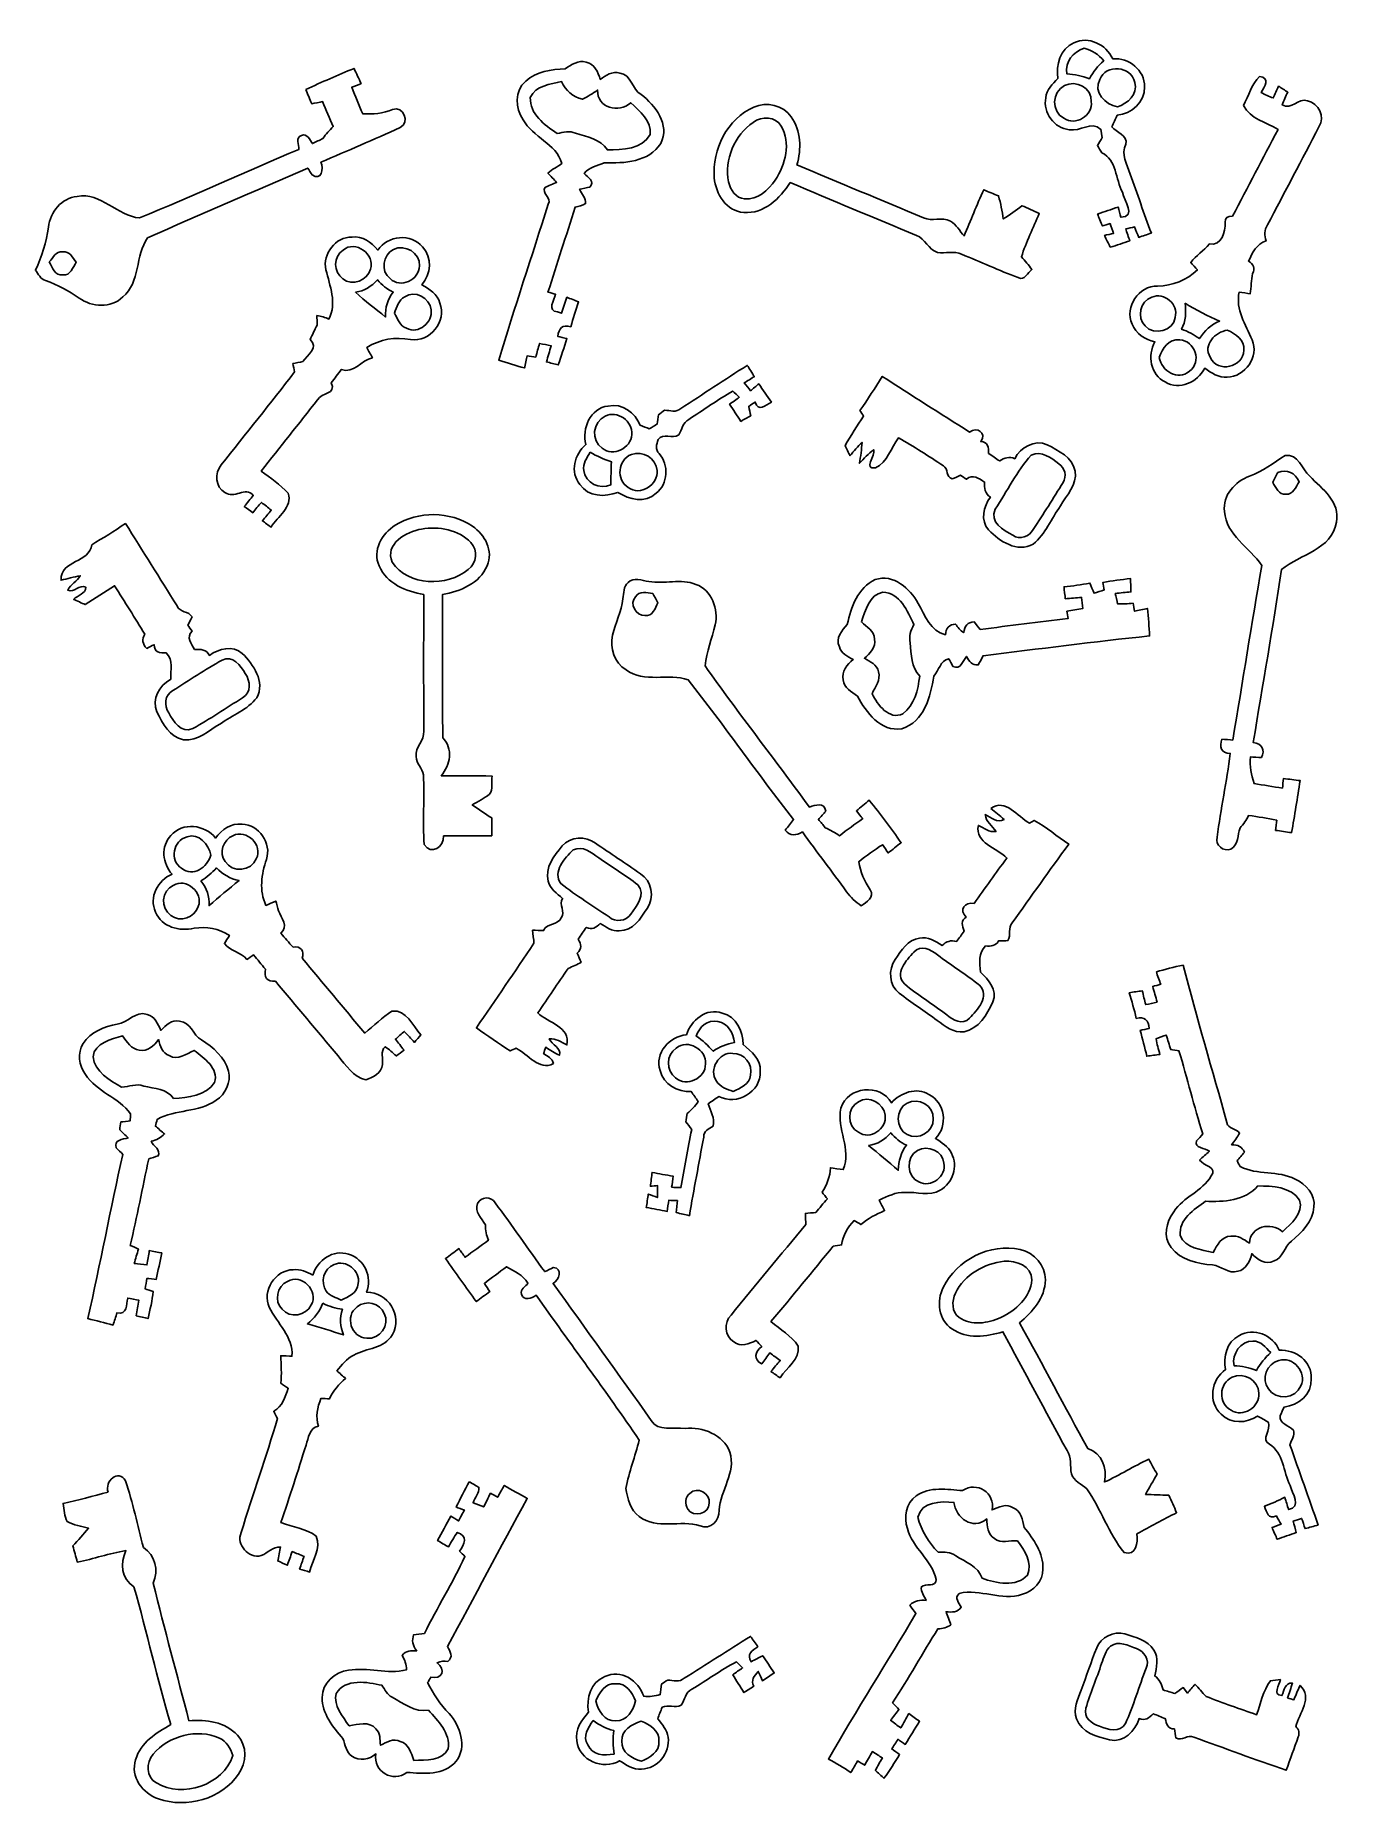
# Model space of a CAD drawing. Header units: centimetres. Extents: x -6.3 to 6.3, y -8.5 to 8.6.
import ezdxf

# ---------------------------------------------------------------- set-up
doc = ezdxf.new("R2010")
doc.units = ezdxf.units.CM
doc.header["$MEASUREMENT"] = 0
doc.layers.add('Camada 1', color=7, linetype='Continuous')

msp = doc.modelspace()

# ---------------------------------------------------------------- linework, layer by layer
at = {"layer": 'Camada 1'}
for points, knots in [([(3.59092, 8.15586), (3.5687, 8.28815), (3.6128, 8.43985), (3.74227, 8.50018), (3.74227, 8.50018), (3.88654, 8.57179), (4.05306, 8.48395), (4.11833, 8.34672), (4.11833, 8.34672), (4.27355, 8.36118), (4.42948, 8.237), (4.42524, 8.07613), (4.42524, 8.07613), (4.43018, 7.92903), (4.30035, 7.81685), (4.16136, 7.80204), (4.16136, 7.80204), (4.14372, 7.76498), (4.12608, 7.72795), (4.1088, 7.6909), (4.1088, 7.6909), (4.1529, 7.63834), (4.26295, 7.60835), (4.24568, 7.52544), (4.24568, 7.52544), (4.1924, 7.42667), (4.25767, 7.32895), (4.2873, 7.23511), (4.2873, 7.23511), (4.35575, 7.04603), (4.41959, 6.85517), (4.4905, 6.66679), (4.4905, 6.66679), (4.44994, 6.65339), (4.40937, 6.63999), (4.36915, 6.62586), (4.36915, 6.62586), (4.35575, 6.65973), (4.34233, 6.69325), (4.32893, 6.72677), (4.32893, 6.72677), (4.30776, 6.72217), (4.26507, 6.71264), (4.2439, 6.70806), (4.2439, 6.70806), (4.25379, 6.67948), (4.27284, 6.62199), (4.28271, 6.59341), (4.28271, 6.59341), (4.21993, 6.5726), (4.15854, 6.5479), (4.09468, 6.53238), (4.09468, 6.53238), (4.07492, 6.56943), (4.05659, 6.60681), (4.04001, 6.64457), (4.04001, 6.64457), (4.06188, 6.64951), (4.10562, 6.65938), (4.1275, 6.66433), (4.1275, 6.66433), (4.11868, 6.68796), (4.10138, 6.73488), (4.09292, 6.75852), (4.09292, 6.75852), (4.07387, 6.75286), (4.03613, 6.74229), (4.01708, 6.737), (4.01708, 6.737), (4.00578, 6.76521), (3.98356, 6.82201), (3.97228, 6.85024), (3.97228, 6.85024), (4.03789, 6.8728), (4.10386, 6.89575), (4.17018, 6.91761), (4.17018, 6.91761), (4.17688, 6.89292), (4.19028, 6.84388), (4.197, 6.81918), (4.197, 6.81918), (4.35044, 6.82659), (4.22875, 6.97759), (4.21181, 7.06084), (4.21181, 7.06084), (4.14548, 7.18609), (4.15678, 7.3727), (4.01319, 7.44078), (4.01319, 7.44078), (4.00261, 7.45808), (3.9811, 7.49265), (3.9705, 7.51028), (3.9705, 7.51028), (3.98215, 7.52968), (4.00507, 7.56849), (4.01672, 7.58789), (4.01672, 7.58789), (4.01355, 7.60764), (4.00719, 7.6468), (4.00402, 7.66655), (4.00402, 7.66655), (3.90806, 7.75334), (3.80753, 7.64151), (3.70028, 7.66339), (3.70028, 7.66339), (3.55528, 7.67644), (3.44523, 7.8292), (3.47274, 7.97136), (3.47274, 7.97136), (3.47698, 8.05003), (3.53976, 8.10365), (3.59092, 8.15586)], [0, 0, 0, 0, 0.03448276, 0.03448276, 0.03448276, 0.03448276, 0.06896552, 0.06896552, 0.06896552, 0.06896552, 0.10344828, 0.10344828, 0.10344828, 0.10344828, 0.13793103, 0.13793103, 0.13793103, 0.13793103, 0.17241379, 0.17241379, 0.17241379, 0.17241379, 0.20689655, 0.20689655, 0.20689655, 0.20689655, 0.24137931, 0.24137931, 0.24137931, 0.24137931, 0.27586207, 0.27586207, 0.27586207, 0.27586207, 0.31034483, 0.31034483, 0.31034483, 0.31034483, 0.34482759, 0.34482759, 0.34482759, 0.34482759, 0.37931034, 0.37931034, 0.37931034, 0.37931034, 0.4137931, 0.4137931, 0.4137931, 0.4137931, 0.44827586, 0.44827586, 0.44827586, 0.44827586, 0.48275862, 0.48275862, 0.48275862, 0.48275862, 0.51724138, 0.51724138, 0.51724138, 0.51724138, 0.55172414, 0.55172414, 0.55172414, 0.55172414, 0.5862069, 0.5862069, 0.5862069, 0.5862069, 0.62068966, 0.62068966, 0.62068966, 0.62068966, 0.65517241, 0.65517241, 0.65517241, 0.65517241, 0.68965517, 0.68965517, 0.68965517, 0.68965517, 0.72413793, 0.72413793, 0.72413793, 0.72413793, 0.75862069, 0.75862069, 0.75862069, 0.75862069, 0.79310345, 0.79310345, 0.79310345, 0.79310345, 0.82758621, 0.82758621, 0.82758621, 0.82758621, 0.86206897, 0.86206897, 0.86206897, 0.86206897, 0.89655172, 0.89655172, 0.89655172, 0.89655172, 0.93103448, 0.93103448, 0.93103448, 0.93103448, 1, 1, 1, 1]), ([(3.67665, 8.20137), (3.67665, 8.20137), (3.67665, 8.20137), (3.67665, 8.20137), (3.67665, 8.20137), (3.75108, 8.19644), (3.82447, 8.18126), (3.89431, 8.15516), (3.89431, 8.15516), (3.92852, 8.22148), (3.97615, 8.27898), (4.03189, 8.32838), (4.03189, 8.32838), (3.98215, 8.38764), (3.91865, 8.43068), (3.84281, 8.44867), (3.84281, 8.44867), (3.73379, 8.41445), (3.65972, 8.3185), (3.67665, 8.20137)], [0, 0, 0, 0, 0.16666667, 0.16666667, 0.16666667, 0.16666667, 0.33333333, 0.33333333, 0.33333333, 0.33333333, 0.5, 0.5, 0.5, 0.5, 0.66666667, 0.66666667, 0.66666667, 0.66666667, 1, 1, 1, 1]), ([(-3.6569, 8.0525), (-3.50237, 8.12094), (-3.34856, 8.19114), (-3.19122, 8.25358), (-3.19122, 8.25358), (-3.16864, 8.20526), (-3.14607, 8.15657), (-3.12313, 8.10824), (-3.12313, 8.10824), (-3.14571, 8.09942), (-3.19088, 8.08108), (-3.2131, 8.07191), (-3.2131, 8.07191), (-3.18169, 7.98547), (-3.14395, 7.90151), (-3.10761, 7.81649), (-3.10761, 7.81649), (-3.00884, 7.81015), (-2.91182, 7.82072), (-2.81975, 7.85847), (-2.81975, 7.85847), (-2.71744, 7.89727), (-2.649, 7.73077), (-2.74813, 7.68561), (-2.74813, 7.68561), (-2.9979, 7.56496), (-3.25683, 7.46337), (-3.51013, 7.35012), (-3.51013, 7.35012), (-3.48297, 7.28732), (-3.50307, 7.16421), (-3.59587, 7.227), (-3.59587, 7.227), (-3.6061, 7.24358), (-3.62654, 7.27709), (-3.63714, 7.29368), (-3.63714, 7.29368), (-4.15113, 7.06931), (-4.66901, 6.852), (-5.17983, 6.62023), (-5.17983, 6.62023), (-5.3026, 6.45512), (-5.24615, 6.19159), (-5.42042, 6.05189), (-5.42042, 6.05189), (-5.53191, 5.93901), (-5.71853, 5.95383), (-5.84093, 6.04097), (-5.84093, 6.04097), (-5.94113, 6.11011), (-6.04767, 6.16973), (-6.16338, 6.20923), (-6.16338, 6.20923), (-6.21347, 6.22123), (-6.23252, 6.27379), (-6.26075, 6.30977), (-6.26075, 6.30977), (-6.19831, 6.44136), (-6.15492, 6.58035), (-6.13657, 6.72499), (-6.13657, 6.72499), (-6.11752, 6.86822), (-6.00991, 7.00722), (-5.85857, 7.02062), (-5.85857, 7.02062), (-5.63033, 7.06508), (-5.47158, 6.82907), (-5.2578, 6.81355), (-5.2578, 6.81355), (-4.74239, 7.02344), (-4.23579, 7.25699), (-3.72285, 7.47394), (-3.72285, 7.47394), (-3.71722, 7.5184), (-3.76025, 7.59037), (-3.69887, 7.60835), (-3.69887, 7.60835), (-3.64137, 7.62916), (-3.61702, 7.56742), (-3.59197, 7.53004), (-3.59197, 7.53004), (-3.55811, 7.54627), (-3.5246, 7.5632), (-3.49074, 7.57977), (-3.49074, 7.57977), (-3.46321, 7.62175), (-3.42971, 7.65951), (-3.39231, 7.69301), (-3.39231, 7.69301), (-3.42759, 7.77275), (-3.46321, 7.85247), (-3.49462, 7.93396), (-3.49462, 7.93396), (-3.52071, 7.92868), (-3.57328, 7.91845), (-3.59938, 7.91316), (-3.59938, 7.91316), (-3.61809, 7.95972), (-3.63748, 8.00629), (-3.6569, 8.0525)], [0, 0, 0, 0, 0.03846154, 0.03846154, 0.03846154, 0.03846154, 0.07692308, 0.07692308, 0.07692308, 0.07692308, 0.11538462, 0.11538462, 0.11538462, 0.11538462, 0.15384615, 0.15384615, 0.15384615, 0.15384615, 0.19230769, 0.19230769, 0.19230769, 0.19230769, 0.23076923, 0.23076923, 0.23076923, 0.23076923, 0.26923077, 0.26923077, 0.26923077, 0.26923077, 0.30769231, 0.30769231, 0.30769231, 0.30769231, 0.34615385, 0.34615385, 0.34615385, 0.34615385, 0.38461538, 0.38461538, 0.38461538, 0.38461538, 0.42307692, 0.42307692, 0.42307692, 0.42307692, 0.46153846, 0.46153846, 0.46153846, 0.46153846, 0.5, 0.5, 0.5, 0.5, 0.53846154, 0.53846154, 0.53846154, 0.53846154, 0.57692308, 0.57692308, 0.57692308, 0.57692308, 0.61538462, 0.61538462, 0.61538462, 0.61538462, 0.65384615, 0.65384615, 0.65384615, 0.65384615, 0.69230769, 0.69230769, 0.69230769, 0.69230769, 0.73076923, 0.73076923, 0.73076923, 0.73076923, 0.76923077, 0.76923077, 0.76923077, 0.76923077, 0.80769231, 0.80769231, 0.80769231, 0.80769231, 0.84615385, 0.84615385, 0.84615385, 0.84615385, 0.88461538, 0.88461538, 0.88461538, 0.88461538, 0.92307692, 0.92307692, 0.92307692, 0.92307692, 1, 1, 1, 1]), ([(-1.15639, 8.24971), (-1.09784, 8.29133), (-1.03082, 8.3372), (-0.95462, 8.31355), (-0.95462, 8.31355), (-0.87417, 8.29909), (-0.8396, 8.21689), (-0.8195, 8.1474), (-0.8195, 8.1474), (-0.76624, 8.18832), (-0.70238, 8.22924), (-0.63112, 8.20949), (-0.63112, 8.20949), (-0.52, 8.19502), (-0.51364, 8.05533), (-0.42615, 8.00381), (-0.42615, 8.00381), (-0.28928, 7.89798), (-0.14323, 7.71031), (-0.23707, 7.5318), (-0.23707, 7.5318), (-0.3496, 7.34942), (-0.58878, 7.33848), (-0.78034, 7.34554), (-0.78034, 7.34554), (-0.8442, 7.31026), (-0.92991, 7.30603), (-0.9726, 7.24076), (-0.9726, 7.24076), (-0.94014, 7.20407), (-0.86606, 7.16455), (-0.92004, 7.10988), (-0.92004, 7.10988), (-0.94473, 7.10459), (-0.99377, 7.09436), (-1.01811, 7.08907), (-1.01811, 7.08907), (-0.99764, 7.04461), (-0.95532, 7.00439), (-0.96097, 6.95184), (-0.96097, 6.95184), (-0.99094, 6.93313), (-1.02446, 6.9215), (-1.06115, 6.91727), (-1.06115, 6.91727), (-1.14793, 6.64386), (-1.23542, 6.3708), (-1.32291, 6.09776), (-1.32291, 6.09776), (-1.30457, 6.09247), (-1.26787, 6.08259), (-1.24953, 6.0773), (-1.24953, 6.0773), (-1.25764, 6.02368), (-1.3402, 5.9129), (-1.23013, 5.90902), (-1.23013, 5.90902), (-1.23013, 5.90902), (-1.19203, 5.89526), (-1.19203, 5.89526), (-1.19203, 5.89526), (-1.1751, 5.94642), (-1.15746, 5.99722), (-1.14017, 6.04801), (-1.14017, 6.04801), (-1.11195, 6.03708), (-1.05587, 6.01486), (-1.02763, 6.00392), (-1.02763, 6.00392), (-1.05409, 5.92454), (-1.0795, 5.84482), (-1.10348, 5.76474), (-1.10348, 5.76474), (-1.1818, 5.78767), (-1.22025, 5.74886), (-1.22872, 5.6716), (-1.22872, 5.6716), (-1.20685, 5.66632), (-1.16275, 5.65572), (-1.14087, 5.65043), (-1.14087, 5.65043), (-1.16804, 5.56577), (-1.1952, 5.48145), (-1.22307, 5.39715), (-1.22307, 5.39715), (-1.26118, 5.40666), (-1.29928, 5.41619), (-1.33738, 5.42607), (-1.33738, 5.42607), (-1.32291, 5.47792), (-1.30774, 5.52944), (-1.29187, 5.58095), (-1.29187, 5.58095), (-1.32927, 5.5887), (-1.36666, 5.59611), (-1.4037, 5.60317), (-1.4037, 5.60317), (-1.41639, 5.55978), (-1.42875, 5.51602), (-1.44039, 5.47229), (-1.44039, 5.47229), (-1.46085, 5.47511), (-1.50176, 5.48145), (-1.52223, 5.48464), (-1.52223, 5.48464), (-1.52929, 5.45535), (-1.54305, 5.39679), (-1.54975, 5.36751), (-1.54975, 5.36751), (-1.633, 5.39114), (-1.7152, 5.41689), (-1.79704, 5.44335), (-1.79704, 5.44335), (-1.64499, 5.94676), (-1.47813, 6.44525), (-1.32045, 6.94689), (-1.32045, 6.94689), (-1.28376, 7.00617), (-1.39135, 7.05131), (-1.34972, 7.10952), (-1.34972, 7.10952), (-1.32257, 7.12082), (-1.26787, 7.14375), (-1.24037, 7.15503), (-1.24037, 7.15503), (-1.26646, 7.18609), (-1.29575, 7.2143), (-1.32291, 7.24393), (-1.32291, 7.24393), (-1.2841, 7.28345), (-1.23119, 7.3032), (-1.18921, 7.33882), (-1.18921, 7.33882), (-1.24354, 7.53039), (-1.46931, 7.59107), (-1.56316, 7.75899), (-1.56316, 7.75899), (-1.639, 7.86765), (-1.64711, 8.04086), (-1.5374, 8.13082), (-1.5374, 8.13082), (-1.43403, 8.22395), (-1.2901, 8.24476), (-1.15639, 8.24971)], [0, 0, 0, 0, 0.02702703, 0.02702703, 0.02702703, 0.02702703, 0.05405405, 0.05405405, 0.05405405, 0.05405405, 0.08108108, 0.08108108, 0.08108108, 0.08108108, 0.10810811, 0.10810811, 0.10810811, 0.10810811, 0.13513514, 0.13513514, 0.13513514, 0.13513514, 0.16216216, 0.16216216, 0.16216216, 0.16216216, 0.18918919, 0.18918919, 0.18918919, 0.18918919, 0.21621622, 0.21621622, 0.21621622, 0.21621622, 0.24324324, 0.24324324, 0.24324324, 0.24324324, 0.27027027, 0.27027027, 0.27027027, 0.27027027, 0.2972973, 0.2972973, 0.2972973, 0.2972973, 0.32432432, 0.32432432, 0.32432432, 0.32432432, 0.35135135, 0.35135135, 0.35135135, 0.35135135, 0.37837838, 0.37837838, 0.37837838, 0.37837838, 0.40540541, 0.40540541, 0.40540541, 0.40540541, 0.43243243, 0.43243243, 0.43243243, 0.43243243, 0.45945946, 0.45945946, 0.45945946, 0.45945946, 0.48648649, 0.48648649, 0.48648649, 0.48648649, 0.51351351, 0.51351351, 0.51351351, 0.51351351, 0.54054054, 0.54054054, 0.54054054, 0.54054054, 0.56756757, 0.56756757, 0.56756757, 0.56756757, 0.59459459, 0.59459459, 0.59459459, 0.59459459, 0.62162162, 0.62162162, 0.62162162, 0.62162162, 0.64864865, 0.64864865, 0.64864865, 0.64864865, 0.67567568, 0.67567568, 0.67567568, 0.67567568, 0.7027027, 0.7027027, 0.7027027, 0.7027027, 0.72972973, 0.72972973, 0.72972973, 0.72972973, 0.75675676, 0.75675676, 0.75675676, 0.75675676, 0.78378378, 0.78378378, 0.78378378, 0.78378378, 0.81081081, 0.81081081, 0.81081081, 0.81081081, 0.83783784, 0.83783784, 0.83783784, 0.83783784, 0.86486486, 0.86486486, 0.86486486, 0.86486486, 0.89189189, 0.89189189, 0.89189189, 0.89189189, 0.91891892, 0.91891892, 0.91891892, 0.91891892, 0.94594595, 0.94594595, 0.94594595, 0.94594595, 1, 1, 1, 1]), ([(3.99308, 8.1474), (3.99308, 8.1474), (3.99308, 8.1474), (3.99308, 8.1474), (3.99308, 8.1474), (3.92782, 8.02393), (4.04812, 7.9054), (4.16418, 7.88353), (4.16418, 7.88353), (4.26295, 7.91668), (4.36457, 8.001), (4.33, 8.11847), (4.33, 8.11847), (4.30354, 8.28004), (4.04917, 8.29945), (3.99308, 8.1474)], [0, 0, 0, 0, 0.2, 0.2, 0.2, 0.2, 0.4, 0.4, 0.4, 0.4, 0.6, 0.6, 0.6, 0.6, 1, 1, 1, 1]), ([(-1.49294, 7.97525), (-1.49294, 7.97525), (-1.49294, 7.97525), (-1.49294, 7.97525), (-1.49294, 7.97525), (-1.50176, 7.81473), (-1.3529, 7.70924), (-1.23542, 7.62706), (-1.23542, 7.62706), (-1.17651, 7.63905), (-1.11478, 7.65527), (-1.05657, 7.62952), (-1.05657, 7.62952), (-0.9465, 7.59388), (-0.81738, 7.57519), (-0.74965, 7.46936), (-0.74965, 7.46936), (-0.60713, 7.47112), (-0.41592, 7.47182), (-0.33796, 7.61576), (-0.33796, 7.61576), (-0.32137, 7.74946), (-0.44026, 7.84083), (-0.52563, 7.92373), (-0.52563, 7.92373), (-0.63782, 7.81897), (-0.85266, 7.874), (-0.84454, 8.04509), (-0.84454, 8.04509), (-0.89041, 8.01158), (-0.9398, 7.983), (-0.99024, 7.95725), (-0.99024, 7.95725), (-1.08338, 7.97841), (-1.15322, 8.04086), (-1.19167, 8.12694), (-1.19167, 8.12694), (-1.30033, 8.10118), (-1.44039, 8.0906), (-1.49294, 7.97525)], [0, 0, 0, 0, 0.09090909, 0.09090909, 0.09090909, 0.09090909, 0.18181818, 0.18181818, 0.18181818, 0.18181818, 0.27272727, 0.27272727, 0.27272727, 0.27272727, 0.36363636, 0.36363636, 0.36363636, 0.36363636, 0.45454545, 0.45454545, 0.45454545, 0.45454545, 0.54545455, 0.54545455, 0.54545455, 0.54545455, 0.63636364, 0.63636364, 0.63636364, 0.63636364, 0.72727273, 0.72727273, 0.72727273, 0.72727273, 0.81818182, 0.81818182, 0.81818182, 0.81818182, 1, 1, 1, 1]), ([(3.65441, 8.08813), (3.65441, 8.08813), (3.65441, 8.08813), (3.65441, 8.08813), (3.65441, 8.08813), (3.5313, 8.0271), (3.52495, 7.83943), (3.64701, 7.7738), (3.64701, 7.7738), (3.75813, 7.69408), (3.92994, 7.80204), (3.9123, 7.93573), (3.9123, 7.93573), (3.91865, 8.06415), (3.76307, 8.14775), (3.65441, 8.08813)], [0, 0, 0, 0, 0.2, 0.2, 0.2, 0.2, 0.4, 0.4, 0.4, 0.4, 0.6, 0.6, 0.6, 0.6, 1, 1, 1, 1]), ([(5.37774, 7.89727), (5.42819, 7.98971), (5.45535, 8.10436), (5.53295, 8.17597), (5.53295, 8.17597), (5.64056, 8.16574), (5.5827, 8.0772), (5.54813, 8.02251), (5.54813, 8.02251), (5.58553, 8.0017), (5.62434, 7.98407), (5.6649, 7.96959), (5.6649, 7.96959), (5.68218, 8.00734), (5.69948, 8.04509), (5.71712, 8.08248), (5.71712, 8.08248), (5.74674, 8.06344), (5.77603, 8.04403), (5.80565, 8.02428), (5.80565, 8.02428), (5.78309, 7.98583), (5.76509, 7.9449), (5.75203, 7.90222), (5.75203, 7.90222), (5.83917, 7.84472), (5.90549, 7.97877), (5.9951, 7.94137), (5.9951, 7.94137), (6.1034, 7.92056), (6.16549, 7.78686), (6.10481, 7.69196), (6.10481, 7.69196), (5.94289, 7.37481), (5.77427, 7.06084), (5.60951, 6.74511), (5.60951, 6.74511), (5.57635, 6.69854), (5.57776, 6.64457), (5.59647, 6.59236), (5.59647, 6.59236), (5.50333, 6.56412), (5.46559, 6.47664), (5.42642, 6.39655), (5.42642, 6.39655), (5.47263, 6.36939), (5.49521, 6.32495), (5.46452, 6.27698), (5.46452, 6.27698), (5.4557, 6.21242), (5.45041, 6.14749), (5.44405, 6.08259), (5.44405, 6.08259), (5.41725, 6.08646), (5.36363, 6.09494), (5.33681, 6.09917), (5.33681, 6.09917), (5.29872, 5.92878), (5.40137, 5.78626), (5.46099, 5.63703), (5.46099, 5.63703), (5.53154, 5.47652), (5.39184, 5.28109), (5.22145, 5.27897), (5.22145, 5.27897), (5.13856, 5.27015), (5.06906, 5.31988), (5.0052, 5.36504), (5.0052, 5.36504), (4.93535, 5.22922), (4.7625, 5.14914), (4.6228, 5.23275), (4.6228, 5.23275), (4.48239, 5.30119), (4.45065, 5.48852), (4.52508, 5.61764), (4.52508, 5.61764), (4.43194, 5.64268), (4.34092, 5.6963), (4.30494, 5.79013), (4.30494, 5.79013), (4.2305, 5.95488), (4.3695, 6.16126), (4.54942, 6.15667), (4.54942, 6.15667), (4.69299, 6.16055), (4.83093, 6.21135), (4.93501, 6.31155), (4.93501, 6.31155), (4.91878, 6.32989), (4.88631, 6.36622), (4.86974, 6.38457), (4.86974, 6.38457), (4.92125, 6.45159), (4.99709, 6.49569), (5.0493, 6.56307), (5.0493, 6.56307), (5.16784, 6.54049), (5.20664, 6.67878), (5.20064, 6.77192), (5.20064, 6.77192), (5.19888, 6.81355), (5.22252, 6.8326), (5.2719, 6.83012), (5.2719, 6.83012), (5.42113, 7.10706), (5.56224, 7.38786), (5.71146, 7.6648), (5.71146, 7.6648), (5.59859, 7.73852), (5.44194, 7.7671), (5.37774, 7.89727)], [0, 0, 0, 0, 0.03448276, 0.03448276, 0.03448276, 0.03448276, 0.06896552, 0.06896552, 0.06896552, 0.06896552, 0.10344828, 0.10344828, 0.10344828, 0.10344828, 0.13793103, 0.13793103, 0.13793103, 0.13793103, 0.17241379, 0.17241379, 0.17241379, 0.17241379, 0.20689655, 0.20689655, 0.20689655, 0.20689655, 0.24137931, 0.24137931, 0.24137931, 0.24137931, 0.27586207, 0.27586207, 0.27586207, 0.27586207, 0.31034483, 0.31034483, 0.31034483, 0.31034483, 0.34482759, 0.34482759, 0.34482759, 0.34482759, 0.37931034, 0.37931034, 0.37931034, 0.37931034, 0.4137931, 0.4137931, 0.4137931, 0.4137931, 0.44827586, 0.44827586, 0.44827586, 0.44827586, 0.48275862, 0.48275862, 0.48275862, 0.48275862, 0.51724138, 0.51724138, 0.51724138, 0.51724138, 0.55172414, 0.55172414, 0.55172414, 0.55172414, 0.5862069, 0.5862069, 0.5862069, 0.5862069, 0.62068966, 0.62068966, 0.62068966, 0.62068966, 0.65517241, 0.65517241, 0.65517241, 0.65517241, 0.68965517, 0.68965517, 0.68965517, 0.68965517, 0.72413793, 0.72413793, 0.72413793, 0.72413793, 0.75862069, 0.75862069, 0.75862069, 0.75862069, 0.79310345, 0.79310345, 0.79310345, 0.79310345, 0.82758621, 0.82758621, 0.82758621, 0.82758621, 0.86206897, 0.86206897, 0.86206897, 0.86206897, 0.89655172, 0.89655172, 0.89655172, 0.89655172, 0.93103448, 0.93103448, 0.93103448, 0.93103448, 1, 1, 1, 1]), ([(0.66145, 7.8807), (0.78458, 7.93962), (0.94226, 7.89869), (1.02022, 7.78651), (1.02022, 7.78651), (1.11724, 7.65422), (1.11865, 7.47713), (1.07631, 7.32437), (1.07631, 7.32437), (1.48132, 7.15291), (1.88877, 6.98605), (2.29446, 6.81496), (2.29446, 6.81496), (2.3763, 6.77333), (2.47438, 6.8273), (2.55588, 6.78285), (2.55588, 6.78285), (2.61231, 6.74863), (2.64442, 6.6883), (2.68605, 6.63928), (2.68605, 6.63928), (2.75096, 6.78673), (2.80634, 6.93878), (2.87655, 7.08413), (2.87655, 7.08413), (2.92311, 7.06402), (2.97039, 7.04497), (3.018, 7.02627), (3.018, 7.02627), (3.03954, 6.95325), (3.05293, 6.87811), (3.06387, 6.80295), (3.06387, 6.80295), (3.12561, 6.84318), (3.18557, 6.88657), (3.24414, 6.93137), (3.24414, 6.93137), (3.29952, 6.90597), (3.35526, 6.88092), (3.411, 6.85587), (3.411, 6.85587), (3.35209, 6.71759), (3.284, 6.58176), (3.23919, 6.43854), (3.23919, 6.43854), (3.27306, 6.39833), (3.30763, 6.35881), (3.33974, 6.31718), (3.33974, 6.31718), (3.29881, 6.29072), (3.26918, 6.20253), (3.20815, 6.23887), (3.20815, 6.23887), (3.02294, 6.30555), (2.84551, 6.39056), (2.66276, 6.46324), (2.66276, 6.46324), (2.58974, 6.49958), (2.50718, 6.46888), (2.42992, 6.48124), (2.42992, 6.48124), (2.34138, 6.5084), (2.31069, 6.61246), (2.22637, 6.64527), (2.22637, 6.64527), (1.82104, 6.8146), (1.41464, 6.98146), (1.0107, 7.15398), (1.0107, 7.15398), (0.91227, 7.00193), (0.75881, 6.85129), (0.56339, 6.86505), (0.56339, 6.86505), (0.39582, 6.87846), (0.29279, 7.04497), (0.27939, 7.19983), (0.27939, 7.19983), (0.25717, 7.47218), (0.40357, 7.77063), (0.66145, 7.8807)], [0, 0, 0, 0, 0.04761905, 0.04761905, 0.04761905, 0.04761905, 0.0952381, 0.0952381, 0.0952381, 0.0952381, 0.14285714, 0.14285714, 0.14285714, 0.14285714, 0.19047619, 0.19047619, 0.19047619, 0.19047619, 0.23809524, 0.23809524, 0.23809524, 0.23809524, 0.28571429, 0.28571429, 0.28571429, 0.28571429, 0.33333333, 0.33333333, 0.33333333, 0.33333333, 0.38095238, 0.38095238, 0.38095238, 0.38095238, 0.42857143, 0.42857143, 0.42857143, 0.42857143, 0.47619048, 0.47619048, 0.47619048, 0.47619048, 0.52380952, 0.52380952, 0.52380952, 0.52380952, 0.57142857, 0.57142857, 0.57142857, 0.57142857, 0.61904762, 0.61904762, 0.61904762, 0.61904762, 0.66666667, 0.66666667, 0.66666667, 0.66666667, 0.71428571, 0.71428571, 0.71428571, 0.71428571, 0.76190476, 0.76190476, 0.76190476, 0.76190476, 0.80952381, 0.80952381, 0.80952381, 0.80952381, 0.85714286, 0.85714286, 0.85714286, 0.85714286, 0.9047619, 0.9047619, 0.9047619, 0.9047619, 1, 1, 1, 1]), ([(0.65405, 7.7343), (0.65405, 7.7343), (0.65405, 7.7343), (0.65405, 7.7343), (0.65405, 7.7343), (0.47483, 7.61047), (0.37394, 7.37517), (0.41592, 7.15997), (0.41592, 7.15997), (0.43638, 7.08659), (0.48541, 7.00229), (0.57043, 6.99664), (0.57043, 6.99664), (0.69744, 6.98183), (0.7994, 7.08413), (0.86747, 7.17868), (0.86747, 7.17868), (0.9659, 7.3272), (1.01952, 7.53604), (0.92463, 7.69832), (0.92463, 7.69832), (0.86818, 7.79392), (0.73659, 7.79709), (0.65405, 7.7343)], [0, 0, 0, 0, 0.14285714, 0.14285714, 0.14285714, 0.14285714, 0.28571429, 0.28571429, 0.28571429, 0.28571429, 0.42857143, 0.42857143, 0.42857143, 0.42857143, 0.57142857, 0.57142857, 0.57142857, 0.57142857, 0.71428571, 0.71428571, 0.71428571, 0.71428571, 1, 1, 1, 1]), ([(-3.46251, 6.31331), (-3.49744, 6.4657), (-3.36973, 6.63327), (-3.21062, 6.62834), (-3.21062, 6.62834), (-3.10797, 6.6435), (-3.02506, 6.57613), (-2.96333, 6.50309), (-2.96333, 6.50309), (-2.86737, 6.64386), (-2.64195, 6.67103), (-2.53152, 6.53345), (-2.53152, 6.53345), (-2.43416, 6.43113), (-2.45109, 6.27274), (-2.53683, 6.16832), (-2.53683, 6.16832), (-2.4652, 6.12705), (-2.38831, 6.078), (-2.36431, 5.99334), (-2.36431, 5.99334), (-2.2941, 5.81907), (-2.46133, 5.61021), (-2.64653, 5.64127), (-2.64653, 5.64127), (-2.79188, 5.66985), (-2.94252, 5.64409), (-3.06775, 5.56472), (-3.06775, 5.56472), (-3.05047, 5.53154), (-3.03247, 5.49875), (-3.01449, 5.46593), (-3.01449, 5.46593), (-3.12173, 5.44089), (-3.19687, 5.30718), (-3.31399, 5.35269), (-3.31399, 5.35269), (-3.3461, 5.30965), (-3.37889, 5.26732), (-3.41136, 5.22427), (-3.41136, 5.22427), (-3.3595, 5.11069), (-3.50202, 5.13186), (-3.54295, 5.06165), (-3.54295, 5.06165), (-3.72285, 4.83164), (-3.90418, 4.60304), (-4.08515, 4.37409), (-4.08515, 4.37409), (-3.99837, 4.30423), (-3.90136, 4.2439), (-3.82622, 4.16065), (-3.82622, 4.16065), (-3.77895, 4.02519), (-3.93064, 3.93629), (-3.99097, 3.83292), (-3.99097, 3.83292), (-4.01143, 3.8481), (-4.05306, 3.87843), (-4.07353, 3.89361), (-4.07353, 3.89361), (-4.04566, 3.92818), (-4.01778, 3.96275), (-3.98955, 3.99696), (-3.98955, 3.99696), (-4.02096, 4.02201), (-4.05129, 4.04847), (-4.08445, 4.07105), (-4.08445, 4.07105), (-4.11409, 4.04001), (-4.14055, 4.00578), (-4.16772, 3.97228), (-4.16772, 3.97228), (-4.18818, 3.98709), (-4.22909, 4.01742), (-4.24921, 4.03224), (-4.24921, 4.03224), (-4.22027, 4.06788), (-4.19099, 4.10316), (-4.16172, 4.13843), (-4.16172, 4.13843), (-4.23932, 4.23157), (-4.34764, 4.09575), (-4.43476, 4.16842), (-4.43476, 4.16842), (-4.52966, 4.2164), (-4.53707, 4.35821), (-4.4704, 4.4323), (-4.4704, 4.4323), (-4.23615, 4.73251), (-3.99486, 5.02742), (-3.76378, 5.33011), (-3.76378, 5.33011), (-3.76802, 5.34987), (-3.77647, 5.38973), (-3.78071, 5.40985), (-3.78071, 5.40985), (-3.75708, 5.41443), (-3.70945, 5.42395), (-3.68582, 5.42854), (-3.68582, 5.42854), (-3.64137, 5.49451), (-3.5239, 5.56365), (-3.61562, 5.64091), (-3.61562, 5.64091), (-3.59233, 5.68713), (-3.57046, 5.73439), (-3.54753, 5.78061), (-3.54753, 5.78061), (-3.54787, 5.80354), (-3.54858, 5.84975), (-3.54894, 5.87269), (-3.54894, 5.87269), (-3.50908, 5.86563), (-3.47062, 5.85435), (-3.43322, 5.83812), (-3.43322, 5.83812), (-3.35421, 5.99263), (-3.42477, 6.15879), (-3.46251, 6.31331)], [0, 0, 0, 0, 0.03225806, 0.03225806, 0.03225806, 0.03225806, 0.06451613, 0.06451613, 0.06451613, 0.06451613, 0.09677419, 0.09677419, 0.09677419, 0.09677419, 0.12903226, 0.12903226, 0.12903226, 0.12903226, 0.16129032, 0.16129032, 0.16129032, 0.16129032, 0.19354839, 0.19354839, 0.19354839, 0.19354839, 0.22580645, 0.22580645, 0.22580645, 0.22580645, 0.25806452, 0.25806452, 0.25806452, 0.25806452, 0.29032258, 0.29032258, 0.29032258, 0.29032258, 0.32258065, 0.32258065, 0.32258065, 0.32258065, 0.35483871, 0.35483871, 0.35483871, 0.35483871, 0.38709677, 0.38709677, 0.38709677, 0.38709677, 0.41935484, 0.41935484, 0.41935484, 0.41935484, 0.4516129, 0.4516129, 0.4516129, 0.4516129, 0.48387097, 0.48387097, 0.48387097, 0.48387097, 0.51612903, 0.51612903, 0.51612903, 0.51612903, 0.5483871, 0.5483871, 0.5483871, 0.5483871, 0.58064516, 0.58064516, 0.58064516, 0.58064516, 0.61290323, 0.61290323, 0.61290323, 0.61290323, 0.64516129, 0.64516129, 0.64516129, 0.64516129, 0.67741935, 0.67741935, 0.67741935, 0.67741935, 0.70967742, 0.70967742, 0.70967742, 0.70967742, 0.74193548, 0.74193548, 0.74193548, 0.74193548, 0.77419355, 0.77419355, 0.77419355, 0.77419355, 0.80645161, 0.80645161, 0.80645161, 0.80645161, 0.83870968, 0.83870968, 0.83870968, 0.83870968, 0.87096774, 0.87096774, 0.87096774, 0.87096774, 0.90322581, 0.90322581, 0.90322581, 0.90322581, 0.93548387, 0.93548387, 0.93548387, 0.93548387, 1, 1, 1, 1]), ([(-6.12775, 6.38951), (-6.12775, 6.38951), (-6.12775, 6.38951), (-6.12775, 6.38951), (-6.12775, 6.38951), (-6.09847, 6.33906), (-6.07201, 6.25086), (-5.99651, 6.26426), (-5.99651, 6.26426), (-5.92384, 6.25474), (-5.89879, 6.33906), (-5.86809, 6.38703), (-5.86809, 6.38703), (-5.90303, 6.42902), (-5.93195, 6.49639), (-5.99863, 6.48757), (-5.99863, 6.48757), (-6.0639, 6.49639), (-6.09106, 6.42866), (-6.12775, 6.38951)], [0, 0, 0, 0, 0.16666667, 0.16666667, 0.16666667, 0.16666667, 0.33333333, 0.33333333, 0.33333333, 0.33333333, 0.5, 0.5, 0.5, 0.5, 0.66666667, 0.66666667, 0.66666667, 0.66666667, 1, 1, 1, 1]), ([(-3.29742, 6.50346), (-3.29742, 6.50346), (-3.29742, 6.50346), (-3.29742, 6.50346), (-3.29742, 6.50346), (-3.39195, 6.44207), (-3.39407, 6.2886), (-3.29847, 6.22687), (-3.29847, 6.22687), (-3.20922, 6.14961), (-3.06069, 6.2103), (-3.03213, 6.31966), (-3.03213, 6.31966), (-2.98484, 6.46219), (-3.17816, 6.60364), (-3.29742, 6.50346)], [0, 0, 0, 0, 0.2, 0.2, 0.2, 0.2, 0.4, 0.4, 0.4, 0.4, 0.6, 0.6, 0.6, 0.6, 1, 1, 1, 1]), ([(-2.81128, 6.50909), (-2.81128, 6.50909), (-2.81128, 6.50909), (-2.81128, 6.50909), (-2.81128, 6.50909), (-2.9157, 6.45688), (-2.93899, 6.30061), (-2.84302, 6.22793), (-2.84302, 6.22793), (-2.7453, 6.13056), (-2.5608, 6.21558), (-2.56151, 6.35034), (-2.56151, 6.35034), (-2.55269, 6.47629), (-2.7005, 6.56554), (-2.81128, 6.50909)], [0, 0, 0, 0, 0.2, 0.2, 0.2, 0.2, 0.4, 0.4, 0.4, 0.4, 0.6, 0.6, 0.6, 0.6, 1, 1, 1, 1]), ([(-3.17746, 6.09635), (-3.17746, 6.09635), (-3.17746, 6.09635), (-3.17746, 6.09635), (-3.17746, 6.09635), (-3.0868, 6.01062), (-2.98484, 5.93831), (-2.8889, 5.85823), (-2.8889, 5.85823), (-2.89102, 5.94606), (-2.86807, 6.03003), (-2.81374, 6.09917), (-2.81374, 6.09917), (-2.87408, 6.12527), (-2.92417, 6.16725), (-2.96686, 6.21665), (-2.96686, 6.21665), (-3.02224, 6.15314), (-3.09421, 6.11011), (-3.17746, 6.09635)], [0, 0, 0, 0, 0.16666667, 0.16666667, 0.16666667, 0.16666667, 0.33333333, 0.33333333, 0.33333333, 0.33333333, 0.5, 0.5, 0.5, 0.5, 0.66666667, 0.66666667, 0.66666667, 0.66666667, 1, 1, 1, 1]), ([(-2.70333, 6.05401), (-2.70333, 6.05401), (-2.70333, 6.05401), (-2.70333, 6.05401), (-2.70333, 6.05401), (-2.76294, 6.02226), (-2.77847, 5.95277), (-2.80212, 5.89562), (-2.80212, 5.89562), (-2.77142, 5.84164), (-2.7499, 5.77249), (-2.68534, 5.74993), (-2.68534, 5.74993), (-2.57386, 5.68854), (-2.4278, 5.80636), (-2.44968, 5.92737), (-2.44968, 5.92737), (-2.45886, 6.04097), (-2.60631, 6.12245), (-2.70333, 6.05401)], [0, 0, 0, 0, 0.16666667, 0.16666667, 0.16666667, 0.16666667, 0.33333333, 0.33333333, 0.33333333, 0.33333333, 0.5, 0.5, 0.5, 0.5, 0.66666667, 0.66666667, 0.66666667, 0.66666667, 1, 1, 1, 1]), ([(4.49403, 6.04979), (4.49403, 6.04979), (4.49403, 6.04979), (4.49403, 6.04979), (4.49403, 6.04979), (4.38431, 6.01203), (4.34657, 5.85364), (4.43194, 5.77285), (4.43194, 5.77285), (4.51555, 5.67443), (4.70429, 5.72311), (4.72015, 5.85435), (4.72015, 5.85435), (4.7558, 5.98275), (4.61468, 6.09988), (4.49403, 6.04979)], [0, 0, 0, 0, 0.2, 0.2, 0.2, 0.2, 0.4, 0.4, 0.4, 0.4, 0.6, 0.6, 0.6, 0.6, 1, 1, 1, 1]), ([(4.81576, 5.99015), (4.81576, 5.99015), (4.81576, 5.99015), (4.81576, 5.99015), (4.81576, 5.99015), (4.82494, 5.90515), (4.82458, 5.81766), (4.78119, 5.74111), (4.78119, 5.74111), (4.84292, 5.72028), (4.90078, 5.68959), (4.9537, 5.65114), (4.9537, 5.65114), (5.00167, 5.72487), (5.06694, 5.78414), (5.14843, 5.81837), (5.14843, 5.81837), (5.03273, 5.86563), (4.9223, 5.9249), (4.81576, 5.99015)], [0, 0, 0, 0, 0.16666667, 0.16666667, 0.16666667, 0.16666667, 0.33333333, 0.33333333, 0.33333333, 0.33333333, 0.5, 0.5, 0.5, 0.5, 0.66666667, 0.66666667, 0.66666667, 0.66666667, 1, 1, 1, 1]), ([(4.56706, 5.46805), (4.56706, 5.46805), (4.56706, 5.46805), (4.56706, 5.46805), (4.56706, 5.46805), (4.58927, 5.33858), (4.74627, 5.23875), (4.85739, 5.33646), (4.85739, 5.33646), (4.98193, 5.4229), (4.91031, 5.63245), (4.76425, 5.63774), (4.76425, 5.63774), (4.65807, 5.65255), (4.59634, 5.55412), (4.56706, 5.46805)], [0, 0, 0, 0, 0.2, 0.2, 0.2, 0.2, 0.4, 0.4, 0.4, 0.4, 0.6, 0.6, 0.6, 0.6, 1, 1, 1, 1]), ([(5.05848, 5.47017), (5.05848, 5.47017), (5.05848, 5.47017), (5.05848, 5.47017), (5.05848, 5.47017), (5.12409, 5.31424), (5.37986, 5.37209), (5.38056, 5.5379), (5.38056, 5.5379), (5.39291, 5.63845), (5.29978, 5.69595), (5.22216, 5.73193), (5.22216, 5.73193), (5.10575, 5.71324), (4.98403, 5.59082), (5.05848, 5.47017)], [0, 0, 0, 0, 0.2, 0.2, 0.2, 0.2, 0.4, 0.4, 0.4, 0.4, 0.6, 0.6, 0.6, 0.6, 1, 1, 1, 1]), ([(-0.04375, 4.97557), (0.17003, 5.11422), (0.38135, 5.25744), (0.5976, 5.39221), (0.5976, 5.39221), (0.61453, 5.36539), (0.64876, 5.31142), (0.66569, 5.2846), (0.66569, 5.2846), (0.64169, 5.26944), (0.59336, 5.23909), (0.56902, 5.22427), (0.56902, 5.22427), (0.58914, 5.19852), (0.60924, 5.17277), (0.62971, 5.14702), (0.62971, 5.14702), (0.64947, 5.16395), (0.68896, 5.19747), (0.70872, 5.21404), (0.70872, 5.21404), (0.7486, 5.15513), (0.7888, 5.09622), (0.82937, 5.03765), (0.82937, 5.03765), (0.77435, 5.00732), (0.70272, 4.94171), (0.67344, 5.03802), (0.67344, 5.03802), (0.65298, 5.02462), (0.63253, 5.0112), (0.61207, 4.99745), (0.61207, 4.99745), (0.61841, 4.96746), (0.62476, 4.93747), (0.63112, 4.90714), (0.63112, 4.90714), (0.59901, 4.88914), (0.56727, 4.87115), (0.53552, 4.85281), (0.53552, 4.85281), (0.49954, 4.90855), (0.46284, 4.96359), (0.42615, 5.0186), (0.42615, 5.0186), (0.44979, 5.03519), (0.49705, 5.06801), (0.52069, 5.08423), (0.52069, 5.08423), (0.50517, 5.09939), (0.47342, 5.12938), (0.4579, 5.14456), (0.4579, 5.14456), (0.31221, 5.0606), (0.17497, 4.96217), (0.03352, 4.8715), (0.03352, 4.8715), (-0.0254, 4.84222), (-0.0321, 4.77237), (-0.06314, 4.72122), (-0.06314, 4.72122), (-0.12312, 4.68312), (-0.21342, 4.74169), (-0.26175, 4.67676), (-0.26175, 4.67676), (-0.27763, 4.63196), (-0.28999, 4.58011), (-0.25118, 4.54235), (-0.25118, 4.54235), (-0.15662, 4.43301), (-0.1644, 4.25062), (-0.28151, 4.1596), (-0.28151, 4.1596), (-0.38522, 4.06293), (-0.54115, 4.09645), (-0.6484, 4.16842), (-0.6484, 4.16842), (-0.77257, 4.12114), (-0.93415, 4.12291), (-1.01494, 4.24461), (-1.01494, 4.24461), (-1.11337, 4.3635), (-1.0682, 4.53636), (-0.95673, 4.62915), (-0.95673, 4.62915), (-0.998, 4.78472), (-0.91722, 4.97874), (-0.744, 5.00062), (-0.744, 5.00062), (-0.60607, 5.03237), (-0.48436, 4.93606), (-0.4332, 4.81507), (-0.4332, 4.81507), (-0.41134, 4.80659), (-0.36829, 4.78966), (-0.34678, 4.78119), (-0.34678, 4.78119), (-0.32737, 4.79283), (-0.28928, 4.81612), (-0.27023, 4.82776), (-0.27023, 4.82776), (-0.26704, 4.84998), (-0.26105, 4.89374), (-0.25788, 4.91596), (-0.25788, 4.91596), (-0.24306, 4.9269), (-0.21342, 4.94875), (-0.19861, 4.95969), (-0.19861, 4.95969), (-0.14746, 4.95828), (-0.08714, 4.93535), (-0.04375, 4.97557)], [0, 0, 0, 0, 0.03448276, 0.03448276, 0.03448276, 0.03448276, 0.06896552, 0.06896552, 0.06896552, 0.06896552, 0.10344828, 0.10344828, 0.10344828, 0.10344828, 0.13793103, 0.13793103, 0.13793103, 0.13793103, 0.17241379, 0.17241379, 0.17241379, 0.17241379, 0.20689655, 0.20689655, 0.20689655, 0.20689655, 0.24137931, 0.24137931, 0.24137931, 0.24137931, 0.27586207, 0.27586207, 0.27586207, 0.27586207, 0.31034483, 0.31034483, 0.31034483, 0.31034483, 0.34482759, 0.34482759, 0.34482759, 0.34482759, 0.37931034, 0.37931034, 0.37931034, 0.37931034, 0.4137931, 0.4137931, 0.4137931, 0.4137931, 0.44827586, 0.44827586, 0.44827586, 0.44827586, 0.48275862, 0.48275862, 0.48275862, 0.48275862, 0.51724138, 0.51724138, 0.51724138, 0.51724138, 0.55172414, 0.55172414, 0.55172414, 0.55172414, 0.5862069, 0.5862069, 0.5862069, 0.5862069, 0.62068966, 0.62068966, 0.62068966, 0.62068966, 0.65517241, 0.65517241, 0.65517241, 0.65517241, 0.68965517, 0.68965517, 0.68965517, 0.68965517, 0.72413793, 0.72413793, 0.72413793, 0.72413793, 0.75862069, 0.75862069, 0.75862069, 0.75862069, 0.79310345, 0.79310345, 0.79310345, 0.79310345, 0.82758621, 0.82758621, 0.82758621, 0.82758621, 0.86206897, 0.86206897, 0.86206897, 0.86206897, 0.89655172, 0.89655172, 0.89655172, 0.89655172, 0.93103448, 0.93103448, 0.93103448, 0.93103448, 1, 1, 1, 1]), ([(1.68346, 4.95582), (1.75823, 5.06341), (1.82667, 5.1756), (1.8983, 5.28567), (1.8983, 5.28567), (2.17664, 5.10399), (2.45886, 4.9276), (2.73967, 4.74909), (2.73967, 4.74909), (2.81023, 4.80554), (2.90724, 4.74098), (2.84726, 4.65807), (2.84726, 4.65807), (2.91747, 4.65561), (2.92452, 4.60128), (2.92206, 4.54413), (2.92206, 4.54413), (2.95768, 4.51979), (2.99366, 4.49509), (3.02965, 4.47111), (3.02965, 4.47111), (3.07374, 4.5032), (3.12173, 4.51555), (3.17394, 4.49297), (3.17394, 4.49297), (3.23249, 4.6034), (3.36373, 4.68066), (3.48721, 4.62738), (3.48721, 4.62738), (3.5955, 4.57059), (3.73062, 4.50673), (3.75532, 4.37339), (3.75532, 4.37339), (3.7793, 4.24215), (3.67347, 4.14267), (3.61492, 4.03754), (3.61492, 4.03754), (3.52672, 3.91548), (3.46957, 3.76624), (3.35138, 3.66923), (3.35138, 3.66923), (3.19722, 3.58245), (3.0293, 3.69746), (2.92206, 3.80646), (2.92206, 3.80646), (2.84127, 3.8996), (2.87372, 4.0326), (2.9397, 4.12362), (2.9397, 4.12362), (2.88571, 4.1543), (2.88149, 4.21252), (2.88325, 4.2679), (2.88325, 4.2679), (2.82751, 4.30142), (2.76965, 4.35081), (2.70862, 4.29401), (2.70862, 4.29401), (2.69451, 4.30423), (2.66629, 4.32435), (2.65219, 4.33422), (2.65219, 4.33422), (2.63172, 4.32505), (2.5915, 4.30671), (2.5714, 4.29753), (2.5714, 4.29753), (2.51142, 4.31553), (2.53541, 4.39596), (2.48742, 4.42419), (2.48742, 4.42419), (2.34492, 4.51626), (2.20345, 4.61151), (2.05493, 4.69406), (2.05493, 4.69406), (1.98261, 4.59846), (1.94697, 4.45769), (1.83339, 4.40477), (1.83339, 4.40477), (1.70814, 4.38291), (1.8369, 4.52402), (1.81609, 4.57975), (1.81609, 4.57975), (1.76283, 4.54377), (1.72191, 4.49438), (1.67815, 4.44816), (1.67815, 4.44816), (1.69016, 4.51555), (1.69862, 4.58294), (1.70427, 4.64996), (1.70427, 4.64996), (1.66263, 4.60903), (1.62418, 4.5653), (1.58574, 4.52154), (1.58574, 4.52154), (1.57409, 4.54625), (1.55117, 4.59563), (1.53952, 4.61997), (1.53952, 4.61997), (1.59666, 4.71628), (1.65629, 4.81083), (1.71874, 4.90361), (1.71874, 4.90361), (1.70992, 4.91666), (1.69228, 4.94276), (1.68346, 4.95582)], [0, 0, 0, 0, 0.03703704, 0.03703704, 0.03703704, 0.03703704, 0.07407407, 0.07407407, 0.07407407, 0.07407407, 0.11111111, 0.11111111, 0.11111111, 0.11111111, 0.14814815, 0.14814815, 0.14814815, 0.14814815, 0.18518519, 0.18518519, 0.18518519, 0.18518519, 0.22222222, 0.22222222, 0.22222222, 0.22222222, 0.25925926, 0.25925926, 0.25925926, 0.25925926, 0.2962963, 0.2962963, 0.2962963, 0.2962963, 0.33333333, 0.33333333, 0.33333333, 0.33333333, 0.37037037, 0.37037037, 0.37037037, 0.37037037, 0.40740741, 0.40740741, 0.40740741, 0.40740741, 0.44444444, 0.44444444, 0.44444444, 0.44444444, 0.48148148, 0.48148148, 0.48148148, 0.48148148, 0.51851852, 0.51851852, 0.51851852, 0.51851852, 0.55555556, 0.55555556, 0.55555556, 0.55555556, 0.59259259, 0.59259259, 0.59259259, 0.59259259, 0.62962963, 0.62962963, 0.62962963, 0.62962963, 0.66666667, 0.66666667, 0.66666667, 0.66666667, 0.7037037, 0.7037037, 0.7037037, 0.7037037, 0.74074074, 0.74074074, 0.74074074, 0.74074074, 0.77777778, 0.77777778, 0.77777778, 0.77777778, 0.81481481, 0.81481481, 0.81481481, 0.81481481, 0.85185185, 0.85185185, 0.85185185, 0.85185185, 0.88888889, 0.88888889, 0.88888889, 0.88888889, 0.92592593, 0.92592593, 0.92592593, 0.92592593, 1, 1, 1, 1]), ([(-0.77116, 4.90149), (-0.77116, 4.90149), (-0.77116, 4.90149), (-0.77116, 4.90149), (-0.77116, 4.90149), (-0.89181, 4.84998), (-0.91227, 4.66583), (-0.80044, 4.59458), (-0.80044, 4.59458), (-0.69497, 4.50639), (-0.5228, 4.59317), (-0.51611, 4.72581), (-0.51611, 4.72581), (-0.502, 4.85352), (-0.65651, 4.96464), (-0.77116, 4.90149)], [0, 0, 0, 0, 0.2, 0.2, 0.2, 0.2, 0.4, 0.4, 0.4, 0.4, 0.6, 0.6, 0.6, 0.6, 1, 1, 1, 1]), ([(-0.91792, 4.55541), (-0.91792, 4.55541), (-0.91792, 4.55541), (-0.91792, 4.55541), (-0.91792, 4.55541), (-0.9465, 4.50037), (-0.99201, 4.44465), (-0.9772, 4.37832), (-0.9772, 4.37832), (-0.96485, 4.26084), (-0.82125, 4.18711), (-0.71683, 4.24144), (-0.71683, 4.24144), (-0.71437, 4.31482), (-0.7179, 4.38855), (-0.71013, 4.46158), (-0.71013, 4.46158), (-0.78246, 4.48556), (-0.8516, 4.51801), (-0.91792, 4.55541)], [0, 0, 0, 0, 0.16666667, 0.16666667, 0.16666667, 0.16666667, 0.33333333, 0.33333333, 0.33333333, 0.33333333, 0.5, 0.5, 0.5, 0.5, 0.66666667, 0.66666667, 0.66666667, 0.66666667, 1, 1, 1, 1]), ([(-0.51929, 4.53248), (-0.51929, 4.53248), (-0.51929, 4.53248), (-0.51929, 4.53248), (-0.51929, 4.53248), (-0.65051, 4.48697), (-0.66922, 4.28519), (-0.54926, 4.21604), (-0.54926, 4.21604), (-0.43461, 4.12574), (-0.25822, 4.24285), (-0.27128, 4.37973), (-0.27128, 4.37973), (-0.28434, 4.49579), (-0.40886, 4.57729), (-0.51929, 4.53248)], [0, 0, 0, 0, 0.2, 0.2, 0.2, 0.2, 0.4, 0.4, 0.4, 0.4, 0.6, 0.6, 0.6, 0.6, 1, 1, 1, 1]), ([(3.33375, 4.52825), (3.33375, 4.52825), (3.33375, 4.52825), (3.33375, 4.52825), (3.33375, 4.52825), (3.19617, 4.37232), (3.0995, 4.18076), (2.98662, 4.00543), (2.98662, 4.00543), (2.92559, 3.88301), (3.06599, 3.80471), (3.15489, 3.75673), (3.15489, 3.75673), (3.22155, 3.70275), (3.31435, 3.74332), (3.3528, 3.81105), (3.3528, 3.81105), (3.45052, 3.96063), (3.54787, 4.11127), (3.64031, 4.26437), (3.64031, 4.26437), (3.67875, 4.32328), (3.65794, 4.40725), (3.59938, 4.44465), (3.59938, 4.44465), (3.52495, 4.49896), (3.43076, 4.57658), (3.33375, 4.52825)], [0, 0, 0, 0, 0.125, 0.125, 0.125, 0.125, 0.25, 0.25, 0.25, 0.25, 0.375, 0.375, 0.375, 0.375, 0.5, 0.5, 0.5, 0.5, 0.625, 0.625, 0.625, 0.625, 0.75, 0.75, 0.75, 0.75, 1, 1, 1, 1]), ([(5.43772, 4.32435), (5.5626, 4.37127), (5.66985, 4.45065), (5.77956, 4.52437), (5.77956, 4.52437), (5.90585, 4.54518), (5.94042, 4.39173), (6.01627, 4.32364), (6.01627, 4.32364), (6.13728, 4.20229), (6.31331, 4.07704), (6.27415, 3.8802), (6.27415, 3.8802), (6.22935, 3.61456), (5.92384, 3.57292), (5.74604, 3.42582), (5.74604, 3.42582), (5.65962, 2.86878), (5.56436, 2.31315), (5.47263, 1.75718), (5.47263, 1.75718), (5.55412, 1.74907), (5.59257, 1.68205), (5.55059, 1.61183), (5.55059, 1.61183), (5.52414, 1.61325), (5.47088, 1.61678), (5.44442, 1.61854), (5.44442, 1.61854), (5.43243, 1.5307), (5.45747, 1.44604), (5.48004, 1.36207), (5.48004, 1.36207), (5.57142, 1.34832), (5.66208, 1.33032), (5.7538, 1.31833), (5.7538, 1.31833), (5.75627, 1.3416), (5.76155, 1.38747), (5.76403, 1.41076), (5.76403, 1.41076), (5.8173, 1.40404), (5.87092, 1.397), (5.92454, 1.38994), (5.92454, 1.38994), (5.89667, 1.22307), (5.87269, 1.05516), (5.84093, 0.889), (5.84093, 0.889), (5.78943, 0.89641), (5.73792, 0.90382), (5.68713, 0.91086), (5.68713, 0.91086), (5.68995, 0.93556), (5.6956, 0.9846), (5.69841, 1.00894), (5.69841, 1.00894), (5.60846, 1.02693), (5.5185, 1.04174), (5.42819, 1.05445), (5.42819, 1.05445), (5.40526, 1.01141), (5.3788, 0.97013), (5.34492, 0.93486), (5.34492, 0.93486), (5.32129, 0.86465), (5.32906, 0.77294), (5.25744, 0.72989), (5.25744, 0.72989), (5.18407, 0.70238), (5.10329, 0.76834), (5.12409, 0.84596), (5.12409, 0.84596), (5.15902, 1.11548), (5.21757, 1.38219), (5.25003, 1.65206), (5.25003, 1.65206), (5.16183, 1.65169), (5.14278, 1.71944), (5.17102, 1.78929), (5.17102, 1.78929), (5.19711, 1.78717), (5.24932, 1.78293), (5.27543, 1.78082), (5.27543, 1.78082), (5.36892, 2.34173), (5.45818, 2.903), (5.55412, 3.46321), (5.55412, 3.46321), (5.43772, 3.63748), (5.21053, 3.75603), (5.1964, 3.98356), (5.1964, 3.98356), (5.17243, 4.14055), (5.29943, 4.27389), (5.43772, 4.32435)], [0, 0, 0, 0, 0.04, 0.04, 0.04, 0.04, 0.08, 0.08, 0.08, 0.08, 0.12, 0.12, 0.12, 0.12, 0.16, 0.16, 0.16, 0.16, 0.2, 0.2, 0.2, 0.2, 0.24, 0.24, 0.24, 0.24, 0.28, 0.28, 0.28, 0.28, 0.32, 0.32, 0.32, 0.32, 0.36, 0.36, 0.36, 0.36, 0.4, 0.4, 0.4, 0.4, 0.44, 0.44, 0.44, 0.44, 0.48, 0.48, 0.48, 0.48, 0.52, 0.52, 0.52, 0.52, 0.56, 0.56, 0.56, 0.56, 0.6, 0.6, 0.6, 0.6, 0.64, 0.64, 0.64, 0.64, 0.68, 0.68, 0.68, 0.68, 0.72, 0.72, 0.72, 0.72, 0.76, 0.76, 0.76, 0.76, 0.8, 0.8, 0.8, 0.8, 0.84, 0.84, 0.84, 0.84, 0.88, 0.88, 0.88, 0.88, 0.92, 0.92, 0.92, 0.92, 1, 1, 1, 1]), ([(5.7083, 4.35892), (5.7083, 4.35892), (5.7083, 4.35892), (5.7083, 4.35892), (5.7083, 4.35892), (5.6963, 4.33528), (5.67231, 4.288), (5.65996, 4.26402), (5.65996, 4.26402), (5.68959, 4.21781), (5.71782, 4.13985), (5.78696, 4.15008), (5.78696, 4.15008), (5.85611, 4.14408), (5.88256, 4.2238), (5.91502, 4.26966), (5.91502, 4.26966), (5.87974, 4.35715), (5.79578, 4.39349), (5.7083, 4.35892)], [0, 0, 0, 0, 0.16666667, 0.16666667, 0.16666667, 0.16666667, 0.33333333, 0.33333333, 0.33333333, 0.33333333, 0.5, 0.5, 0.5, 0.5, 0.66666667, 0.66666667, 0.66666667, 0.66666667, 1, 1, 1, 1]), ([(-2.79505, 3.85163), (-2.57352, 3.98992), (-2.26835, 3.98814), (-2.05069, 3.8421), (-2.05069, 3.8421), (-1.9297, 3.76237), (-1.84608, 3.60291), (-1.90958, 3.46109), (-1.90958, 3.46109), (-1.98049, 3.28965), (-2.16887, 3.2138), (-2.33927, 3.18311), (-2.33927, 3.18311), (-2.3368, 2.72308), (-2.34244, 2.26306), (-2.33644, 1.8034), (-2.33644, 1.8034), (-2.23273, 1.6965), (-2.26518, 1.54269), (-2.35162, 1.43686), (-2.35162, 1.43686), (-2.18792, 1.43403), (-2.02423, 1.43686), (-1.86055, 1.43403), (-1.86055, 1.43403), (-1.87218, 1.37795), (-1.84714, 1.30668), (-1.88665, 1.25942), (-1.88665, 1.25942), (-1.93852, 1.2192), (-1.99636, 1.1885), (-2.05281, 1.15605), (-2.05281, 1.15605), (-1.99178, 1.11195), (-1.92829, 1.07102), (-1.86443, 1.03046), (-1.86443, 1.03046), (-1.86443, 0.9733), (-1.86443, 0.91581), (-1.86407, 0.85831), (-1.86407, 0.85831), (-2.0193, 0.85548), (-2.17416, 0.85724), (-2.32903, 0.85653), (-2.32903, 0.85653), (-2.31985, 0.75106), (-2.45109, 0.66604), (-2.51495, 0.77576), (-2.51495, 0.77576), (-2.53047, 0.99835), (-2.51319, 1.22202), (-2.52201, 1.44497), (-2.52201, 1.44497), (-2.53576, 1.50741), (-2.58903, 1.55575), (-2.59221, 1.62136), (-2.59221, 1.62136), (-2.60843, 1.71414), (-2.50966, 1.77623), (-2.51989, 1.86796), (-2.51989, 1.86796), (-2.52095, 2.30645), (-2.5206, 2.7453), (-2.52024, 3.18381), (-2.52024, 3.18381), (-2.68993, 3.21274), (-2.87725, 3.28965), (-2.94886, 3.45897), (-2.94886, 3.45897), (-3.01907, 3.60574), (-2.92276, 3.77367), (-2.79505, 3.85163)], [0, 0, 0, 0, 0.05263158, 0.05263158, 0.05263158, 0.05263158, 0.10526316, 0.10526316, 0.10526316, 0.10526316, 0.15789474, 0.15789474, 0.15789474, 0.15789474, 0.21052632, 0.21052632, 0.21052632, 0.21052632, 0.26315789, 0.26315789, 0.26315789, 0.26315789, 0.31578947, 0.31578947, 0.31578947, 0.31578947, 0.36842105, 0.36842105, 0.36842105, 0.36842105, 0.42105263, 0.42105263, 0.42105263, 0.42105263, 0.47368421, 0.47368421, 0.47368421, 0.47368421, 0.52631579, 0.52631579, 0.52631579, 0.52631579, 0.57894737, 0.57894737, 0.57894737, 0.57894737, 0.63157895, 0.63157895, 0.63157895, 0.63157895, 0.68421053, 0.68421053, 0.68421053, 0.68421053, 0.73684211, 0.73684211, 0.73684211, 0.73684211, 0.78947368, 0.78947368, 0.78947368, 0.78947368, 0.84210526, 0.84210526, 0.84210526, 0.84210526, 0.89473684, 0.89473684, 0.89473684, 0.89473684, 1, 1, 1, 1]), ([(-5.71887, 3.66253), (-5.60951, 3.72957), (-5.50016, 3.79623), (-5.39362, 3.8682), (-5.39362, 3.8682), (-5.22676, 3.60432), (-5.06236, 3.33903), (-4.8962, 3.07445), (-4.8962, 3.07445), (-4.87257, 3.00743), (-4.78225, 3.02753), (-4.75226, 2.96721), (-4.75226, 2.96721), (-4.7625, 2.94745), (-4.7826, 2.90795), (-4.79248, 2.88819), (-4.79248, 2.88819), (-4.7826, 2.87372), (-4.7625, 2.84514), (-4.75226, 2.83069), (-4.75226, 2.83069), (-4.80976, 2.76965), (-4.76074, 2.7111), (-4.72722, 2.65499), (-4.72722, 2.65499), (-4.67147, 2.65535), (-4.61081, 2.65711), (-4.5854, 2.59715), (-4.5854, 2.59715), (-4.49403, 2.66381), (-4.36245, 2.69521), (-4.2679, 2.61549), (-4.2679, 2.61549), (-4.16102, 2.50859), (-4.04529, 2.3435), (-4.12855, 2.18934), (-4.12855, 2.18934), (-4.2164, 2.07291), (-4.36209, 2.02247), (-4.47781, 1.93886), (-4.47781, 1.93886), (-4.59069, 1.87854), (-4.69547, 1.76423), (-4.8341, 1.78435), (-4.8341, 1.78435), (-4.96851, 1.80693), (-5.03449, 1.9431), (-5.09093, 2.0521), (-5.09093, 2.0521), (-5.1449, 2.17735), (-5.06694, 2.30504), (-4.95757, 2.36677), (-4.95757, 2.36677), (-4.96252, 2.45604), (-4.92865, 2.54916), (-5.00027, 2.62149), (-5.00027, 2.62149), (-5.06095, 2.61937), (-5.11844, 2.62573), (-5.11703, 2.70016), (-5.11703, 2.70016), (-5.14103, 2.68817), (-5.16502, 2.67652), (-5.189, 2.66452), (-5.189, 2.66452), (-5.23134, 2.70722), (-5.23769, 2.75237), (-5.20805, 2.80034), (-5.20805, 2.80034), (-5.30153, 2.95804), (-5.40137, 3.11221), (-5.49875, 3.26813), (-5.49875, 3.26813), (-5.59152, 3.20533), (-5.68678, 3.14713), (-5.78167, 3.08751), (-5.78167, 3.08751), (-5.80989, 3.09986), (-5.86598, 3.1242), (-5.89421, 3.13655), (-5.89421, 3.13655), (-5.85786, 3.17605), (-5.77497, 3.1891), (-5.77673, 3.25366), (-5.77673, 3.25366), (-5.83917, 3.28365), (-5.88644, 3.19792), (-5.94995, 3.22509), (-5.94995, 3.22509), (-5.92208, 3.28083), (-5.85927, 3.31011), (-5.82894, 3.36515), (-5.82894, 3.36515), (-5.89104, 3.35173), (-5.95277, 3.33728), (-6.01451, 3.3221), (-6.01451, 3.3221), (-6.02156, 3.51613), (-5.73158, 3.49144), (-5.71887, 3.66253)], [0, 0, 0, 0, 0.03846154, 0.03846154, 0.03846154, 0.03846154, 0.07692308, 0.07692308, 0.07692308, 0.07692308, 0.11538462, 0.11538462, 0.11538462, 0.11538462, 0.15384615, 0.15384615, 0.15384615, 0.15384615, 0.19230769, 0.19230769, 0.19230769, 0.19230769, 0.23076923, 0.23076923, 0.23076923, 0.23076923, 0.26923077, 0.26923077, 0.26923077, 0.26923077, 0.30769231, 0.30769231, 0.30769231, 0.30769231, 0.34615385, 0.34615385, 0.34615385, 0.34615385, 0.38461538, 0.38461538, 0.38461538, 0.38461538, 0.42307692, 0.42307692, 0.42307692, 0.42307692, 0.46153846, 0.46153846, 0.46153846, 0.46153846, 0.5, 0.5, 0.5, 0.5, 0.53846154, 0.53846154, 0.53846154, 0.53846154, 0.57692308, 0.57692308, 0.57692308, 0.57692308, 0.61538462, 0.61538462, 0.61538462, 0.61538462, 0.65384615, 0.65384615, 0.65384615, 0.65384615, 0.69230769, 0.69230769, 0.69230769, 0.69230769, 0.73076923, 0.73076923, 0.73076923, 0.73076923, 0.76923077, 0.76923077, 0.76923077, 0.76923077, 0.80769231, 0.80769231, 0.80769231, 0.80769231, 0.84615385, 0.84615385, 0.84615385, 0.84615385, 0.88461538, 0.88461538, 0.88461538, 0.88461538, 0.92307692, 0.92307692, 0.92307692, 0.92307692, 1, 1, 1, 1]), ([(-2.54, 3.81494), (-2.54, 3.81494), (-2.54, 3.81494), (-2.54, 3.81494), (-2.54, 3.81494), (-2.68569, 3.79165), (-2.90018, 3.67064), (-2.82363, 3.49462), (-2.82363, 3.49462), (-2.66629, 3.26354), (-2.29729, 3.25472), (-2.09091, 3.4244), (-2.09091, 3.4244), (-2.01117, 3.48402), (-1.99354, 3.61102), (-2.0655, 3.6837), (-2.0655, 3.6837), (-2.18439, 3.81), (-2.37489, 3.84315), (-2.54, 3.81494)], [0, 0, 0, 0, 0.16666667, 0.16666667, 0.16666667, 0.16666667, 0.33333333, 0.33333333, 0.33333333, 0.33333333, 0.5, 0.5, 0.5, 0.5, 0.66666667, 0.66666667, 0.66666667, 0.66666667, 1, 1, 1, 1]), ([(-0.55104, 3.29847), (-0.49742, 3.35808), (-0.41733, 3.31399), (-0.35065, 3.30975), (-0.35065, 3.30975), (-0.20109, 3.28224), (-0.04234, 3.33903), (0.10266, 3.28188), (0.10266, 3.28188), (0.2533, 3.22474), (0.32173, 3.04165), (0.28928, 2.89207), (0.28928, 2.89207), (0.25646, 2.76014), (0.20425, 2.63207), (0.19015, 2.4959), (0.19015, 2.4959), (0.51647, 2.03588), (0.8643, 1.59066), (1.19661, 1.13454), (1.19661, 1.13454), (1.2527, 1.15534), (1.34338, 1.18604), (1.35325, 1.09607), (1.35325, 1.09607), (1.33597, 1.07631), (1.30069, 1.03681), (1.2834, 1.01669), (1.2834, 1.01669), (1.30493, 0.98989), (1.32679, 0.96307), (1.34866, 0.93627), (1.34866, 0.93627), (1.39664, 0.91475), (1.44322, 0.88935), (1.4866, 0.85972), (1.4866, 0.85972), (1.55999, 0.91581), (1.63442, 0.97048), (1.70956, 1.02446), (1.70956, 1.02446), (1.69438, 1.04315), (1.66404, 1.0802), (1.64889, 1.09889), (1.64889, 1.09889), (1.69016, 1.13276), (1.73107, 1.16662), (1.772, 1.20049), (1.772, 1.20049), (1.88136, 1.06961), (1.98013, 0.93027), (2.08033, 0.79199), (2.08033, 0.79199), (2.03834, 0.75952), (1.99636, 0.72672), (1.95474, 0.69356), (1.95474, 0.69356), (1.94168, 0.71332), (1.91557, 0.75282), (1.90217, 0.77294), (1.90217, 0.77294), (1.82209, 0.72248), (1.74625, 0.6664), (1.67111, 0.60888), (1.67111, 0.60888), (1.69121, 0.51152), (1.72295, 0.41875), (1.78293, 0.3383), (1.78293, 0.3383), (1.82562, 0.26882), (1.7459, 0.21449), (1.69474, 0.1845), (1.69474, 0.1845), (1.64007, 0.22048), (1.59208, 0.26563), (1.55468, 0.31925), (1.55468, 0.31925), (1.41427, 0.51257), (1.26858, 0.70202), (1.12854, 0.8957), (1.12854, 0.8957), (1.07209, 0.86184), (1.00471, 0.8516), (0.96378, 0.91369), (0.96378, 0.91369), (0.98989, 0.94826), (1.01635, 0.98212), (1.04315, 1.01599), (1.04315, 1.01599), (0.69673, 1.45803), (0.37429, 1.91947), (0.02928, 2.36255), (0.02928, 2.36255), (-0.16262, 2.42675), (-0.39616, 2.32762), (-0.5708, 2.45816), (-0.5708, 2.45816), (-0.68226, 2.52518), (-0.73096, 2.66805), (-0.70097, 2.79152), (-0.70097, 2.79152), (-0.67274, 2.91041), (-0.61348, 3.02048), (-0.60147, 3.14325), (-0.60147, 3.14325), (-0.58737, 3.19475), (-0.59937, 3.26284), (-0.55104, 3.29847)], [0, 0, 0, 0, 0.03571429, 0.03571429, 0.03571429, 0.03571429, 0.07142857, 0.07142857, 0.07142857, 0.07142857, 0.10714286, 0.10714286, 0.10714286, 0.10714286, 0.14285714, 0.14285714, 0.14285714, 0.14285714, 0.17857143, 0.17857143, 0.17857143, 0.17857143, 0.21428571, 0.21428571, 0.21428571, 0.21428571, 0.25, 0.25, 0.25, 0.25, 0.28571429, 0.28571429, 0.28571429, 0.28571429, 0.32142857, 0.32142857, 0.32142857, 0.32142857, 0.35714286, 0.35714286, 0.35714286, 0.35714286, 0.39285714, 0.39285714, 0.39285714, 0.39285714, 0.42857143, 0.42857143, 0.42857143, 0.42857143, 0.46428571, 0.46428571, 0.46428571, 0.46428571, 0.5, 0.5, 0.5, 0.5, 0.53571429, 0.53571429, 0.53571429, 0.53571429, 0.57142857, 0.57142857, 0.57142857, 0.57142857, 0.60714286, 0.60714286, 0.60714286, 0.60714286, 0.64285714, 0.64285714, 0.64285714, 0.64285714, 0.67857143, 0.67857143, 0.67857143, 0.67857143, 0.71428571, 0.71428571, 0.71428571, 0.71428571, 0.75, 0.75, 0.75, 0.75, 0.78571429, 0.78571429, 0.78571429, 0.78571429, 0.82142857, 0.82142857, 0.82142857, 0.82142857, 0.85714286, 0.85714286, 0.85714286, 0.85714286, 0.89285714, 0.89285714, 0.89285714, 0.89285714, 0.92857143, 0.92857143, 0.92857143, 0.92857143, 1, 1, 1, 1]), ([(1.56138, 2.89453), (1.59843, 3.06139), (1.66122, 3.25154), (1.8302, 3.32739), (1.8302, 3.32739), (2.00659, 3.38666), (2.165, 3.24061), (2.24542, 3.09808), (2.24542, 3.09808), (2.3054, 2.98097), (2.36502, 2.82857), (2.50613, 2.79576), (2.50613, 2.79576), (2.50966, 2.85855), (2.54353, 2.8956), (2.6049, 2.89913), (2.6049, 2.89913), (2.62573, 2.86773), (2.64971, 2.83669), (2.68286, 2.81657), (2.68286, 2.81657), (2.68958, 2.8776), (2.72026, 2.91889), (2.78377, 2.92028), (2.78377, 2.92028), (2.79858, 2.90159), (2.82751, 2.8649), (2.84232, 2.84656), (2.84232, 2.84656), (3.12349, 2.88466), (3.40571, 2.91818), (3.68793, 2.95134), (3.68793, 2.95134), (3.68547, 2.96932), (3.67982, 3.00496), (3.67736, 3.02294), (3.67736, 3.02294), (3.72779, 3.03176), (3.77825, 3.04058), (3.82905, 3.0487), (3.82905, 3.0487), (3.82517, 3.08434), (3.82164, 3.11996), (3.81811, 3.1556), (3.81811, 3.1556), (3.76555, 3.15136), (3.71333, 3.14713), (3.66148, 3.14289), (3.66148, 3.14289), (3.65831, 3.17183), (3.6523, 3.22967), (3.64912, 3.25861), (3.64912, 3.25861), (3.73238, 3.26707), (3.81599, 3.27695), (3.89819, 3.29352), (3.89819, 3.29352), (3.91159, 3.26143), (3.92499, 3.22896), (3.93876, 3.19651), (3.93876, 3.19651), (3.97121, 3.2071), (4.00368, 3.21734), (4.03684, 3.22757), (4.03684, 3.22757), (4.03365, 3.2459), (4.02731, 3.28259), (4.02449, 3.30059), (4.02449, 3.30059), (4.11268, 3.31505), (4.20122, 3.32775), (4.29048, 3.33728), (4.29048, 3.33728), (4.29119, 3.30517), (4.2926, 3.24026), (4.29331, 3.20815), (4.29331, 3.20815), (4.2432, 3.20392), (4.19311, 3.1997), (4.14338, 3.19475), (4.14338, 3.19475), (4.14867, 3.16934), (4.1596, 3.11855), (4.16489, 3.09316), (4.16489, 3.09316), (4.21498, 3.09033), (4.26473, 3.09667), (4.31517, 3.0995), (4.31517, 3.0995), (4.31835, 3.08044), (4.3254, 3.04236), (4.32859, 3.02331), (4.32859, 3.02331), (4.35963, 3.03001), (4.4217, 3.04341), (4.45276, 3.05011), (4.45276, 3.05011), (4.46122, 2.96157), (4.4697, 2.87301), (4.47392, 2.78411), (4.47392, 2.78411), (3.9377, 2.73049), (3.40359, 2.65852), (2.86878, 2.59326), (2.86878, 2.59326), (2.85433, 2.56363), (2.8388, 2.53471), (2.82256, 2.50613), (2.82256, 2.50613), (2.76401, 2.49765), (2.73578, 2.54316), (2.71003, 2.58655), (2.71003, 2.58655), (2.67404, 2.54246), (2.6536, 2.45568), (2.57951, 2.49096), (2.57951, 2.49096), (2.56928, 2.5093), (2.54881, 2.54565), (2.53858, 2.56399), (2.53858, 2.56399), (2.45745, 2.54458), (2.44298, 2.45321), (2.39465, 2.39676), (2.39465, 2.39676), (2.36502, 2.20169), (2.30011, 1.95579), (2.08667, 1.89089), (2.08667, 1.89089), (1.8817, 1.85666), (1.74342, 2.04752), (1.65876, 2.20556), (1.65876, 2.20556), (1.60408, 2.24579), (1.52681, 2.28247), (1.52259, 2.36007), (1.52259, 2.36007), (1.50247, 2.44333), (1.55751, 2.50966), (1.61783, 2.55729), (1.61783, 2.55729), (1.5635, 2.58585), (1.50071, 2.61549), (1.48449, 2.68076), (1.48449, 2.68076), (1.44463, 2.7626), (1.50988, 2.8381), (1.56138, 2.89453)], [0, 0, 0, 0, 0.02631579, 0.02631579, 0.02631579, 0.02631579, 0.05263158, 0.05263158, 0.05263158, 0.05263158, 0.07894737, 0.07894737, 0.07894737, 0.07894737, 0.10526316, 0.10526316, 0.10526316, 0.10526316, 0.13157895, 0.13157895, 0.13157895, 0.13157895, 0.15789474, 0.15789474, 0.15789474, 0.15789474, 0.18421053, 0.18421053, 0.18421053, 0.18421053, 0.21052632, 0.21052632, 0.21052632, 0.21052632, 0.23684211, 0.23684211, 0.23684211, 0.23684211, 0.26315789, 0.26315789, 0.26315789, 0.26315789, 0.28947368, 0.28947368, 0.28947368, 0.28947368, 0.31578947, 0.31578947, 0.31578947, 0.31578947, 0.34210526, 0.34210526, 0.34210526, 0.34210526, 0.36842105, 0.36842105, 0.36842105, 0.36842105, 0.39473684, 0.39473684, 0.39473684, 0.39473684, 0.42105263, 0.42105263, 0.42105263, 0.42105263, 0.44736842, 0.44736842, 0.44736842, 0.44736842, 0.47368421, 0.47368421, 0.47368421, 0.47368421, 0.5, 0.5, 0.5, 0.5, 0.52631579, 0.52631579, 0.52631579, 0.52631579, 0.55263158, 0.55263158, 0.55263158, 0.55263158, 0.57894737, 0.57894737, 0.57894737, 0.57894737, 0.60526316, 0.60526316, 0.60526316, 0.60526316, 0.63157895, 0.63157895, 0.63157895, 0.63157895, 0.65789474, 0.65789474, 0.65789474, 0.65789474, 0.68421053, 0.68421053, 0.68421053, 0.68421053, 0.71052632, 0.71052632, 0.71052632, 0.71052632, 0.73684211, 0.73684211, 0.73684211, 0.73684211, 0.76315789, 0.76315789, 0.76315789, 0.76315789, 0.78947368, 0.78947368, 0.78947368, 0.78947368, 0.81578947, 0.81578947, 0.81578947, 0.81578947, 0.84210526, 0.84210526, 0.84210526, 0.84210526, 0.86842105, 0.86842105, 0.86842105, 0.86842105, 0.89473684, 0.89473684, 0.89473684, 0.89473684, 0.92105263, 0.92105263, 0.92105263, 0.92105263, 0.94736842, 0.94736842, 0.94736842, 0.94736842, 1, 1, 1, 1]), ([(-0.47837, 3.1623), (-0.47837, 3.1623), (-0.47837, 3.1623), (-0.47837, 3.1623), (-0.47837, 3.1623), (-0.54397, 3.09986), (-0.47378, 2.97497), (-0.3891, 2.98309), (-0.3891, 2.98309), (-0.31503, 2.96932), (-0.28821, 3.05293), (-0.26317, 3.10409), (-0.26317, 3.10409), (-0.27586, 3.12632), (-0.30091, 3.17076), (-0.31362, 3.19298), (-0.31362, 3.19298), (-0.36865, 3.20075), (-0.44484, 3.22262), (-0.47837, 3.1623)], [0, 0, 0, 0, 0.16666667, 0.16666667, 0.16666667, 0.16666667, 0.33333333, 0.33333333, 0.33333333, 0.33333333, 0.5, 0.5, 0.5, 0.5, 0.66666667, 0.66666667, 0.66666667, 0.66666667, 1, 1, 1, 1]), ([(1.69721, 2.91958), (1.69721, 2.91958), (1.69721, 2.91958), (1.69721, 2.91958), (1.69721, 2.91958), (1.74695, 2.87301), (1.82316, 2.83245), (1.8235, 2.75449), (1.8235, 2.75449), (1.84009, 2.67441), (1.77977, 2.61725), (1.72649, 2.56892), (1.72649, 2.56892), (1.77906, 2.53717), (1.85067, 2.50895), (1.86019, 2.4391), (1.86019, 2.4391), (1.88736, 2.35973), (1.82879, 2.29446), (1.79951, 2.22673), (1.79951, 2.22673), (1.85278, 2.1216), (1.96215, 1.97026), (2.09727, 2.03412), (2.09727, 2.03412), (2.2098, 2.11807), (2.24225, 2.26625), (2.25882, 2.39747), (2.25882, 2.39747), (2.17557, 2.4825), (2.17664, 2.60738), (2.16605, 2.7178), (2.16605, 2.7178), (2.1544, 2.77988), (2.17099, 2.84091), (2.20345, 2.89382), (2.20345, 2.89382), (2.14171, 3.02153), (2.06728, 3.20286), (1.90217, 3.20745), (1.90217, 3.20745), (1.77129, 3.18135), (1.73708, 3.02682), (1.69721, 2.91958)], [0, 0, 0, 0, 0.08333333, 0.08333333, 0.08333333, 0.08333333, 0.16666667, 0.16666667, 0.16666667, 0.16666667, 0.25, 0.25, 0.25, 0.25, 0.33333333, 0.33333333, 0.33333333, 0.33333333, 0.41666667, 0.41666667, 0.41666667, 0.41666667, 0.5, 0.5, 0.5, 0.5, 0.58333333, 0.58333333, 0.58333333, 0.58333333, 0.66666667, 0.66666667, 0.66666667, 0.66666667, 0.75, 0.75, 0.75, 0.75, 0.83333333, 0.83333333, 0.83333333, 0.83333333, 1, 1, 1, 1]), ([(-4.46298, 2.55235), (-4.46298, 2.55235), (-4.46298, 2.55235), (-4.46298, 2.55235), (-4.46298, 2.55235), (-4.62492, 2.46027), (-4.78084, 2.35691), (-4.93818, 2.25743), (-4.93818, 2.25743), (-5.01614, 2.21684), (-5.02462, 2.11137), (-4.97699, 2.04399), (-4.97699, 2.04399), (-4.93253, 1.96108), (-4.85634, 1.83973), (-4.74451, 1.89194), (-4.74451, 1.89194), (-4.58152, 1.98508), (-4.42382, 2.08774), (-4.26578, 2.18897), (-4.26578, 2.18897), (-4.17971, 2.23448), (-4.18818, 2.35232), (-4.23969, 2.42111), (-4.23969, 2.42111), (-4.28201, 2.49977), (-4.36104, 2.60385), (-4.46298, 2.55235)], [0, 0, 0, 0, 0.125, 0.125, 0.125, 0.125, 0.25, 0.25, 0.25, 0.25, 0.375, 0.375, 0.375, 0.375, 0.5, 0.5, 0.5, 0.5, 0.625, 0.625, 0.625, 0.625, 0.75, 0.75, 0.75, 0.75, 1, 1, 1, 1]), ([(2.94428, 1.12253), (3.08468, 1.22273), (3.2018, 1.04422), (3.3154, 0.98071), (3.3154, 0.98071), (3.3154, 0.98071), (3.36267, 1.00612), (3.36267, 1.00612), (3.36267, 1.00612), (3.48014, 0.94121), (3.58245, 0.85195), (3.69464, 0.77823), (3.69464, 0.77823), (3.51013, 0.52704), (3.33162, 0.27164), (3.14995, 0.01905), (3.14995, 0.01905), (3.10444, -0.02786), (3.14289, -0.10089), (3.10868, -0.15205), (3.10868, -0.15205), (3.08575, -0.15275), (3.04024, -0.15416), (3.0173, -0.15487), (3.0173, -0.15487), (2.99225, -0.20496), (2.94357, -0.20813), (2.89348, -0.20355), (2.89348, -0.20355), (2.82256, -0.27128), (2.8335, -0.36583), (2.84514, -0.45473), (2.84514, -0.45473), (2.92347, -0.5274), (3.00989, -0.62793), (2.96403, -0.74329), (2.96403, -0.74329), (2.90759, -0.86359), (2.8268, -1.00224), (2.68569, -1.03046), (2.68569, -1.03046), (2.58514, -1.04315), (2.50225, -0.97508), (2.42569, -0.92075), (2.42569, -0.92075), (2.30575, -0.83114), (2.17874, -0.75106), (2.06199, -0.65722), (2.06199, -0.65722), (1.9632, -0.58384), (1.95403, -0.43039), (2.02247, -0.33408), (2.02247, -0.33408), (2.07963, -0.24659), (2.14453, -0.14464), (2.25707, -0.1277), (2.25707, -0.1277), (2.3382, -0.10971), (2.40911, -0.15804), (2.47509, -0.19826), (2.47509, -0.19826), (2.51354, -0.15875), (2.5608, -0.14534), (2.61443, -0.15945), (2.61443, -0.15945), (2.63842, -0.127), (2.66242, -0.09418), (2.68639, -0.06173), (2.68639, -0.06173), (2.67088, -0.01164), (2.64865, 0.0448), (2.70722, 0.07549), (2.70722, 0.07549), (2.63384, 0.14323), (2.69451, 0.22331), (2.78306, 0.20742), (2.78306, 0.20742), (2.88924, 0.35207), (2.98908, 0.50129), (3.09879, 0.64347), (3.09879, 0.64347), (3.00355, 0.74224), (2.78799, 0.78634), (2.82397, 0.95815), (2.82397, 0.95815), (2.87937, 0.93556), (2.92876, 0.88547), (2.99437, 0.90134), (2.99437, 0.90134), (2.95697, 0.95391), (2.89453, 0.99342), (2.89031, 1.06362), (2.89031, 1.06362), (2.94886, 1.03786), (3.00355, 0.97367), (3.07233, 1.01599), (3.07233, 1.01599), (3.02965, 1.05197), (2.98696, 1.08761), (2.94428, 1.12253)], [0, 0, 0, 0, 0.03846154, 0.03846154, 0.03846154, 0.03846154, 0.07692308, 0.07692308, 0.07692308, 0.07692308, 0.11538462, 0.11538462, 0.11538462, 0.11538462, 0.15384615, 0.15384615, 0.15384615, 0.15384615, 0.19230769, 0.19230769, 0.19230769, 0.19230769, 0.23076923, 0.23076923, 0.23076923, 0.23076923, 0.26923077, 0.26923077, 0.26923077, 0.26923077, 0.30769231, 0.30769231, 0.30769231, 0.30769231, 0.34615385, 0.34615385, 0.34615385, 0.34615385, 0.38461538, 0.38461538, 0.38461538, 0.38461538, 0.42307692, 0.42307692, 0.42307692, 0.42307692, 0.46153846, 0.46153846, 0.46153846, 0.46153846, 0.5, 0.5, 0.5, 0.5, 0.53846154, 0.53846154, 0.53846154, 0.53846154, 0.57692308, 0.57692308, 0.57692308, 0.57692308, 0.61538462, 0.61538462, 0.61538462, 0.61538462, 0.65384615, 0.65384615, 0.65384615, 0.65384615, 0.69230769, 0.69230769, 0.69230769, 0.69230769, 0.73076923, 0.73076923, 0.73076923, 0.73076923, 0.76923077, 0.76923077, 0.76923077, 0.76923077, 0.80769231, 0.80769231, 0.80769231, 0.80769231, 0.84615385, 0.84615385, 0.84615385, 0.84615385, 0.88461538, 0.88461538, 0.88461538, 0.88461538, 0.92307692, 0.92307692, 0.92307692, 0.92307692, 1, 1, 1, 1]), ([(-4.95511, 0.86254), (-4.84363, 0.99377), (-4.62808, 0.96697), (-4.52649, 0.83679), (-4.52649, 0.83679), (-4.46651, 0.91651), (-4.37656, 0.9846), (-4.27073, 0.97048), (-4.27073, 0.97048), (-4.10703, 0.96485), (-3.98215, 0.78846), (-4.03577, 0.63146), (-4.03577, 0.63146), (-4.08305, 0.48823), (-4.1081, 0.32914), (-4.03965, 0.18767), (-4.03965, 0.18767), (-4.01601, 0.1979), (-3.96875, 0.21872), (-3.94545, 0.22895), (-3.94545, 0.22895), (-3.93876, 0.20567), (-3.9257, 0.15909), (-3.919, 0.13582), (-3.919, 0.13582), (-3.89431, 0.06526), (-3.81881, -0.01517), (-3.89573, -0.08078), (-3.89573, -0.08078), (-3.85726, -0.12593), (-3.81847, -0.17039), (-3.77895, -0.21449), (-3.77895, -0.21449), (-3.70416, -0.19967), (-3.66818, -0.25364), (-3.69181, -0.32173), (-3.69181, -0.32173), (-3.49144, -0.56232), (-3.28965, -0.80186), (-3.08892, -1.04245), (-3.08892, -1.04245), (-3.00143, -0.97189), (-2.92028, -0.89288), (-2.82575, -0.83114), (-2.82575, -0.83114), (-2.68781, -0.81209), (-2.62607, -0.9726), (-2.54669, -1.05867), (-2.54669, -1.05867), (-2.56222, -1.07702), (-2.59362, -1.11371), (-2.60914, -1.13205), (-2.60914, -1.13205), (-2.64195, -1.09677), (-2.67441, -1.06186), (-2.70722, -1.02693), (-2.70722, -1.02693), (-2.72837, -1.04563), (-2.77106, -1.08267), (-2.79259, -1.10137), (-2.79259, -1.10137), (-2.76506, -1.13665), (-2.73719, -1.17193), (-2.70932, -1.20721), (-2.70932, -1.20721), (-2.73368, -1.2266), (-2.75872, -1.24529), (-2.78377, -1.26293), (-2.78377, -1.26293), (-2.82081, -1.23437), (-2.8508, -1.19698), (-2.89207, -1.17439), (-2.89207, -1.17439), (-2.94111, -1.21742), (-2.90688, -1.28834), (-2.91818, -1.34443), (-2.91818, -1.34443), (-2.92206, -1.4305), (-3.00989, -1.46437), (-3.07657, -1.49472), (-3.07657, -1.49472), (-3.1997, -1.46437), (-3.26848, -1.35254), (-3.34573, -1.26259), (-3.34573, -1.26259), (-3.54646, -1.02129), (-3.74896, -0.7821), (-3.94935, -0.54115), (-3.94935, -0.54115), (-4.03083, -0.55703), (-4.06011, -0.49812), (-4.04529, -0.42757), (-4.04529, -0.42757), (-4.08305, -0.38135), (-4.12114, -0.33548), (-4.1589, -0.28999), (-4.1589, -0.28999), (-4.17512, -0.30056), (-4.20722, -0.32173), (-4.22346, -0.33231), (-4.22346, -0.33231), (-4.2813, -0.26212), (-4.38891, -0.25118), (-4.44005, -0.17955), (-4.44005, -0.17955), (-4.42806, -0.16016), (-4.40372, -0.121), (-4.39137, -0.10125), (-4.39137, -0.10125), (-4.49333, -0.03668), (-4.61362, -0.01057), (-4.73251, -0.03315), (-4.73251, -0.03315), (-4.87221, -0.0649), (-5.04613, -0.02151), (-5.10292, 0.12312), (-5.10292, 0.12312), (-5.17313, 0.26458), (-5.0807, 0.43039), (-4.94488, 0.48894), (-4.94488, 0.48894), (-5.03765, 0.5916), (-5.05566, 0.75847), (-4.95511, 0.86254)], [0, 0, 0, 0, 0.03125, 0.03125, 0.03125, 0.03125, 0.0625, 0.0625, 0.0625, 0.0625, 0.09375, 0.09375, 0.09375, 0.09375, 0.125, 0.125, 0.125, 0.125, 0.15625, 0.15625, 0.15625, 0.15625, 0.1875, 0.1875, 0.1875, 0.1875, 0.21875, 0.21875, 0.21875, 0.21875, 0.25, 0.25, 0.25, 0.25, 0.28125, 0.28125, 0.28125, 0.28125, 0.3125, 0.3125, 0.3125, 0.3125, 0.34375, 0.34375, 0.34375, 0.34375, 0.375, 0.375, 0.375, 0.375, 0.40625, 0.40625, 0.40625, 0.40625, 0.4375, 0.4375, 0.4375, 0.4375, 0.46875, 0.46875, 0.46875, 0.46875, 0.5, 0.5, 0.5, 0.5, 0.53125, 0.53125, 0.53125, 0.53125, 0.5625, 0.5625, 0.5625, 0.5625, 0.59375, 0.59375, 0.59375, 0.59375, 0.625, 0.625, 0.625, 0.625, 0.65625, 0.65625, 0.65625, 0.65625, 0.6875, 0.6875, 0.6875, 0.6875, 0.71875, 0.71875, 0.71875, 0.71875, 0.75, 0.75, 0.75, 0.75, 0.78125, 0.78125, 0.78125, 0.78125, 0.8125, 0.8125, 0.8125, 0.8125, 0.84375, 0.84375, 0.84375, 0.84375, 0.875, 0.875, 0.875, 0.875, 0.90625, 0.90625, 0.90625, 0.90625, 0.9375, 0.9375, 0.9375, 0.9375, 1, 1, 1, 1]), ([(-4.85315, 0.54504), (-4.85315, 0.54504), (-4.85315, 0.54504), (-4.85315, 0.54504), (-4.85315, 0.54504), (-4.7431, 0.45437), (-4.60304, 0.55667), (-4.57059, 0.6731), (-4.57059, 0.6731), (-4.59387, 0.77328), (-4.68417, 0.89252), (-4.8006, 0.84737), (-4.8006, 0.84737), (-4.93535, 0.81667), (-4.97204, 0.61911), (-4.85315, 0.54504)], [0, 0, 0, 0, 0.2, 0.2, 0.2, 0.2, 0.4, 0.4, 0.4, 0.4, 0.6, 0.6, 0.6, 0.6, 1, 1, 1, 1]), ([(-4.35821, 0.85972), (-4.35821, 0.85972), (-4.35821, 0.85972), (-4.35821, 0.85972), (-4.35821, 0.85972), (-4.44853, 0.81879), (-4.49896, 0.69461), (-4.43194, 0.611), (-4.43194, 0.611), (-4.36738, 0.49564), (-4.17936, 0.51576), (-4.13278, 0.63712), (-4.13278, 0.63712), (-4.06576, 0.76763), (-4.22663, 0.92709), (-4.35821, 0.85972)], [0, 0, 0, 0, 0.2, 0.2, 0.2, 0.2, 0.4, 0.4, 0.4, 0.4, 0.6, 0.6, 0.6, 0.6, 1, 1, 1, 1]), ([(-1.18463, 0.76093), (-1.10878, 0.85514), (-0.95919, 0.85794), (-0.86642, 0.78705), (-0.86642, 0.78705), (-0.72143, 0.69003), (-0.57608, 0.59302), (-0.43285, 0.49318), (-0.43285, 0.49318), (-0.32032, 0.42615), (-0.29457, 0.26353), (-0.36795, 0.15875), (-0.36795, 0.15875), (-0.42898, 0.06139), (-0.50482, -0.06103), (-0.6357, -0.05644), (-0.6357, -0.05644), (-0.70555, -0.06456), (-0.76234, -0.0208), (-0.81845, 0.01269), (-0.81845, 0.01269), (-0.85653, -0.02611), (-0.89958, -0.05221), (-0.95355, -0.0247), (-0.95355, -0.0247), (-0.98, -0.06208), (-1.00646, -0.09983), (-1.03292, -0.13757), (-1.03292, -0.13757), (-1.00047, -0.18555), (-0.99306, -0.23318), (-1.04281, -0.27374), (-1.04281, -0.27374), (-1.03258, -0.29491), (-1.01211, -0.33725), (-1.00188, -0.35842), (-1.00188, -0.35842), (-1.04069, -0.38559), (-1.08761, -0.39758), (-1.12818, -0.42157), (-1.12818, -0.42157), (-1.23013, -0.56056), (-1.32045, -0.70801), (-1.42134, -0.84842), (-1.42134, -0.84842), (-1.32079, -0.94297), (-1.10418, -0.98283), (-1.14087, -1.15675), (-1.14087, -1.15675), (-1.19415, -1.12854), (-1.24741, -1.09536), (-1.30986, -1.09677), (-1.30986, -1.09677), (-1.28798, -1.15817), (-1.18709, -1.18356), (-1.21214, -1.25659), (-1.21214, -1.25659), (-1.25871, -1.23577), (-1.30104, -1.20685), (-1.34408, -1.18004), (-1.34408, -1.18004), (-1.34937, -1.1952), (-1.36031, -1.22485), (-1.3656, -1.24001), (-1.3656, -1.24001), (-1.33173, -1.26929), (-1.27565, -1.2841), (-1.27105, -1.33667), (-1.27105, -1.33667), (-1.40935, -1.41145), (-1.51589, -1.24388), (-1.62984, -1.18886), (-1.62984, -1.18886), (-1.64429, -1.1952), (-1.67286, -1.20791), (-1.68697, -1.21425), (-1.68697, -1.21425), (-1.79846, -1.14477), (-1.90465, -1.06715), (-2.01295, -0.99306), (-2.01295, -0.99306), (-1.82527, -0.72248), (-1.64253, -0.44874), (-1.45767, -0.17673), (-1.45767, -0.17673), (-1.46085, -0.14534), (-1.46719, -0.08254), (-1.47072, -0.05115), (-1.47072, -0.05115), (-1.44392, -0.05186), (-1.391, -0.05362), (-1.36455, -0.05432), (-1.36455, -0.05432), (-1.33278, 0.02329), (-1.22555, -0.00776), (-1.1945, 0.06809), (-1.1945, 0.06809), (-1.15429, 0.12488), (-1.22061, 0.19402), (-1.18145, 0.25505), (-1.18145, 0.25505), (-1.23718, 0.30091), (-1.3021, 0.34571), (-1.32009, 0.4205), (-1.32009, 0.4205), (-1.35643, 0.55209), (-1.26259, 0.6664), (-1.18463, 0.76093)], [0, 0, 0, 0, 0.03571429, 0.03571429, 0.03571429, 0.03571429, 0.07142857, 0.07142857, 0.07142857, 0.07142857, 0.10714286, 0.10714286, 0.10714286, 0.10714286, 0.14285714, 0.14285714, 0.14285714, 0.14285714, 0.17857143, 0.17857143, 0.17857143, 0.17857143, 0.21428571, 0.21428571, 0.21428571, 0.21428571, 0.25, 0.25, 0.25, 0.25, 0.28571429, 0.28571429, 0.28571429, 0.28571429, 0.32142857, 0.32142857, 0.32142857, 0.32142857, 0.35714286, 0.35714286, 0.35714286, 0.35714286, 0.39285714, 0.39285714, 0.39285714, 0.39285714, 0.42857143, 0.42857143, 0.42857143, 0.42857143, 0.46428571, 0.46428571, 0.46428571, 0.46428571, 0.5, 0.5, 0.5, 0.5, 0.53571429, 0.53571429, 0.53571429, 0.53571429, 0.57142857, 0.57142857, 0.57142857, 0.57142857, 0.60714286, 0.60714286, 0.60714286, 0.60714286, 0.64285714, 0.64285714, 0.64285714, 0.64285714, 0.67857143, 0.67857143, 0.67857143, 0.67857143, 0.71428571, 0.71428571, 0.71428571, 0.71428571, 0.75, 0.75, 0.75, 0.75, 0.78571429, 0.78571429, 0.78571429, 0.78571429, 0.82142857, 0.82142857, 0.82142857, 0.82142857, 0.85714286, 0.85714286, 0.85714286, 0.85714286, 0.89285714, 0.89285714, 0.89285714, 0.89285714, 0.92857143, 0.92857143, 0.92857143, 0.92857143, 1, 1, 1, 1]), ([(-1.07879, 0.72178), (-1.07879, 0.72178), (-1.07879, 0.72178), (-1.07879, 0.72178), (-1.07879, 0.72178), (-1.16134, 0.64557), (-1.28376, 0.51082), (-1.19768, 0.39722), (-1.19768, 0.39722), (-1.05092, 0.2801), (-0.8883, 0.18415), (-0.73483, 0.0762), (-0.73483, 0.0762), (-0.67274, 0.0247), (-0.56973, 0.0321), (-0.52599, 0.10442), (-0.52599, 0.10442), (-0.46496, 0.17955), (-0.37923, 0.29245), (-0.4572, 0.38488), (-0.4572, 0.38488), (-0.57538, 0.48224), (-0.70979, 0.55738), (-0.83326, 0.64769), (-0.83326, 0.64769), (-0.90416, 0.69568), (-0.98848, 0.76941), (-1.07879, 0.72178)], [0, 0, 0, 0, 0.125, 0.125, 0.125, 0.125, 0.25, 0.25, 0.25, 0.25, 0.375, 0.375, 0.375, 0.375, 0.5, 0.5, 0.5, 0.5, 0.625, 0.625, 0.625, 0.625, 0.75, 0.75, 0.75, 0.75, 1, 1, 1, 1]), ([(-4.66689, 0.42298), (-4.66689, 0.42298), (-4.66689, 0.42298), (-4.66689, 0.42298), (-4.66689, 0.42298), (-4.60903, 0.35665), (-4.5847, 0.2734), (-4.58786, 0.18555), (-4.58786, 0.18555), (-4.49438, 0.26952), (-4.39632, 0.34819), (-4.29965, 0.42791), (-4.29965, 0.42791), (-4.38431, 0.44343), (-4.45769, 0.48718), (-4.51626, 0.54926), (-4.51626, 0.54926), (-4.5607, 0.50058), (-4.61151, 0.45861), (-4.66689, 0.42298)], [0, 0, 0, 0, 0.16666667, 0.16666667, 0.16666667, 0.16666667, 0.33333333, 0.33333333, 0.33333333, 0.33333333, 0.5, 0.5, 0.5, 0.5, 0.66666667, 0.66666667, 0.66666667, 0.66666667, 1, 1, 1, 1]), ([(-4.93323, 0.38064), (-4.93323, 0.38064), (-4.93323, 0.38064), (-4.93323, 0.38064), (-4.93323, 0.38064), (-5.04542, 0.33126), (-5.06095, 0.15769), (-4.95618, 0.09172), (-4.95618, 0.09172), (-4.86728, 0.01693), (-4.72439, 0.07126), (-4.69265, 0.17814), (-4.69265, 0.17814), (-4.63797, 0.30938), (-4.81153, 0.45931), (-4.93323, 0.38064)], [0, 0, 0, 0, 0.2, 0.2, 0.2, 0.2, 0.4, 0.4, 0.4, 0.4, 0.6, 0.6, 0.6, 0.6, 1, 1, 1, 1]), ([(2.20169, -0.26212), (2.20169, -0.26212), (2.20169, -0.26212), (2.20169, -0.26212), (2.20169, -0.26212), (2.13218, -0.34079), (2.00766, -0.46955), (2.11278, -0.56902), (2.11278, -0.56902), (2.24084, -0.67804), (2.38619, -0.76482), (2.51953, -0.86747), (2.51953, -0.86747), (2.57915, -0.91439), (2.67334, -0.97013), (2.73861, -0.89992), (2.73861, -0.89992), (2.8141, -0.8195), (2.94004, -0.6865), (2.8335, -0.58173), (2.8335, -0.58173), (2.70369, -0.478), (2.56258, -0.3884), (2.42958, -0.28892), (2.42958, -0.28892), (2.36784, -0.23671), (2.26694, -0.18696), (2.20169, -0.26212)], [0, 0, 0, 0, 0.125, 0.125, 0.125, 0.125, 0.25, 0.25, 0.25, 0.25, 0.375, 0.375, 0.375, 0.375, 0.5, 0.5, 0.5, 0.5, 0.625, 0.625, 0.625, 0.625, 0.75, 0.75, 0.75, 0.75, 1, 1, 1, 1]), ([(4.53884, -0.45366), (4.6235, -0.42862), (4.70887, -0.40428), (4.79636, -0.38981), (4.79636, -0.38981), (4.92972, -0.89712), (5.07858, -1.40053), (5.21899, -1.90605), (5.21899, -1.90605), (5.2271, -1.96814), (5.30965, -1.96108), (5.3407, -2.00766), (5.3407, -2.00766), (5.31671, -2.04611), (5.29096, -2.0835), (5.26379, -2.11983), (5.26379, -2.11983), (5.32448, -2.11632), (5.36539, -2.13995), (5.38692, -2.19039), (5.38692, -2.19039), (5.36963, -2.21085), (5.33505, -2.25248), (5.31777, -2.27329), (5.31777, -2.27329), (5.32448, -2.2874), (5.33858, -2.31563), (5.34528, -2.32974), (5.34528, -2.32974), (5.51285, -2.41511), (5.71005, -2.36466), (5.87728, -2.44968), (5.87728, -2.44968), (5.98063, -2.4959), (6.07236, -2.59856), (6.05754, -2.71885), (6.05754, -2.71885), (6.05084, -2.86032), (5.94006, -2.96333), (5.83952, -3.04906), (5.83952, -3.04906), (5.76862, -3.0995), (5.76192, -3.21062), (5.67265, -3.23919), (5.67265, -3.23919), (5.59328, -3.28188), (5.51003, -3.2265), (5.45818, -3.16793), (5.45818, -3.16793), (5.44125, -3.2399), (5.40419, -3.32176), (5.32448, -3.33869), (5.32448, -3.33869), (5.23416, -3.36937), (5.16502, -3.28507), (5.08, -3.278), (5.08, -3.278), (4.93572, -3.26424), (4.77414, -3.23215), (4.68207, -3.10868), (4.68207, -3.10868), (4.60021, -3.00848), (4.63303, -2.86066), (4.70641, -2.76542), (4.70641, -2.76542), (4.79882, -2.62008), (4.98157, -2.56998), (5.0673, -2.41899), (5.0673, -2.41899), (5.1382, -2.34032), (4.98863, -2.32021), (4.95477, -2.26625), (4.95477, -2.26625), (4.98581, -2.23767), (5.01826, -2.21014), (5.05001, -2.18193), (5.05001, -2.18193), (5.0119, -2.14806), (4.89832, -2.15652), (4.92653, -2.08104), (4.92653, -2.08104), (4.94171, -2.06445), (4.97204, -2.03129), (4.98686, -2.01471), (4.98686, -2.01471), (4.90255, -1.74941), (4.83658, -1.47884), (4.7565, -1.2125), (4.7565, -1.2125), (4.73674, -1.21002), (4.69759, -1.20438), (4.67783, -1.20156), (4.67783, -1.20156), (4.66336, -1.155), (4.64855, -1.10878), (4.63408, -1.06257), (4.63408, -1.06257), (4.6094, -1.07138), (4.56035, -1.08902), (4.53565, -1.09748), (4.53565, -1.09748), (4.54271, -1.14899), (4.5593, -1.19839), (4.57376, -1.24812), (4.57376, -1.24812), (4.53143, -1.25411), (4.48909, -1.25976), (4.44675, -1.26541), (4.44675, -1.26541), (4.4277, -1.18215), (4.40477, -1.09996), (4.38255, -1.0174), (4.38255, -1.0174), (4.40443, -1.01282), (4.44816, -1.00295), (4.47004, -0.998), (4.47004, -0.998), (4.46439, -0.91827), (4.42348, -0.88229), (4.34586, -0.90134), (4.34586, -0.90134), (4.3254, -0.81808), (4.30247, -0.73589), (4.27777, -0.65405), (4.27777, -0.65405), (4.3194, -0.64769), (4.36138, -0.64135), (4.40336, -0.6357), (4.40336, -0.6357), (4.4143, -0.68014), (4.42524, -0.72424), (4.43618, -0.7687), (4.43618, -0.7687), (4.4725, -0.76093), (4.50919, -0.75318), (4.54589, -0.74541), (4.54589, -0.74541), (4.53214, -0.69427), (4.51801, -0.64381), (4.50391, -0.59336), (4.50391, -0.59336), (4.52296, -0.58807), (4.56106, -0.57784), (4.58045, -0.57291), (4.58045, -0.57291), (4.56988, -0.54292), (4.54907, -0.48331), (4.53884, -0.45366)], [0, 0, 0, 0, 0.02631579, 0.02631579, 0.02631579, 0.02631579, 0.05263158, 0.05263158, 0.05263158, 0.05263158, 0.07894737, 0.07894737, 0.07894737, 0.07894737, 0.10526316, 0.10526316, 0.10526316, 0.10526316, 0.13157895, 0.13157895, 0.13157895, 0.13157895, 0.15789474, 0.15789474, 0.15789474, 0.15789474, 0.18421053, 0.18421053, 0.18421053, 0.18421053, 0.21052632, 0.21052632, 0.21052632, 0.21052632, 0.23684211, 0.23684211, 0.23684211, 0.23684211, 0.26315789, 0.26315789, 0.26315789, 0.26315789, 0.28947368, 0.28947368, 0.28947368, 0.28947368, 0.31578947, 0.31578947, 0.31578947, 0.31578947, 0.34210526, 0.34210526, 0.34210526, 0.34210526, 0.36842105, 0.36842105, 0.36842105, 0.36842105, 0.39473684, 0.39473684, 0.39473684, 0.39473684, 0.42105263, 0.42105263, 0.42105263, 0.42105263, 0.44736842, 0.44736842, 0.44736842, 0.44736842, 0.47368421, 0.47368421, 0.47368421, 0.47368421, 0.5, 0.5, 0.5, 0.5, 0.52631579, 0.52631579, 0.52631579, 0.52631579, 0.55263158, 0.55263158, 0.55263158, 0.55263158, 0.57894737, 0.57894737, 0.57894737, 0.57894737, 0.60526316, 0.60526316, 0.60526316, 0.60526316, 0.63157895, 0.63157895, 0.63157895, 0.63157895, 0.65789474, 0.65789474, 0.65789474, 0.65789474, 0.68421053, 0.68421053, 0.68421053, 0.68421053, 0.71052632, 0.71052632, 0.71052632, 0.71052632, 0.73684211, 0.73684211, 0.73684211, 0.73684211, 0.76315789, 0.76315789, 0.76315789, 0.76315789, 0.78947368, 0.78947368, 0.78947368, 0.78947368, 0.81578947, 0.81578947, 0.81578947, 0.81578947, 0.84210526, 0.84210526, 0.84210526, 0.84210526, 0.86842105, 0.86842105, 0.86842105, 0.86842105, 0.89473684, 0.89473684, 0.89473684, 0.89473684, 0.92105263, 0.92105263, 0.92105263, 0.92105263, 0.94736842, 0.94736842, 0.94736842, 0.94736842, 1, 1, 1, 1]), ([(-5.47229, -0.95566), (-5.36787, -0.9458), (-5.29802, -0.82373), (-5.18617, -0.86325), (-5.18617, -0.86325), (-5.11069, -0.87982), (-5.08212, -0.95566), (-5.05213, -1.0174), (-5.05213, -1.0174), (-5.00661, -0.96519), (-4.94875, -0.91122), (-4.87257, -0.92957), (-4.87257, -0.92957), (-4.76425, -0.9331), (-4.74556, -1.06398), (-4.66054, -1.10701), (-4.66054, -1.10701), (-4.54907, -1.18039), (-4.43688, -1.27458), (-4.40055, -1.40899), (-4.40055, -1.40899), (-4.37339, -1.51729), (-4.42948, -1.63159), (-4.52084, -1.6905), (-4.52084, -1.6905), (-4.68877, -1.81222), (-4.91067, -1.77375), (-5.08847, -1.87466), (-5.08847, -1.87466), (-5.0941, -1.89618), (-5.09975, -1.9184), (-5.1054, -1.94027), (-5.1054, -1.94027), (-5.08353, -1.95862), (-5.03943, -1.99565), (-5.01721, -2.014), (-5.01721, -2.014), (-5.05249, -2.05105), (-5.09551, -2.07468), (-5.14597, -2.08562), (-5.14597, -2.08562), (-5.1248, -2.13147), (-5.04789, -2.16782), (-5.08, -2.22637), (-5.08, -2.22637), (-5.10187, -2.23378), (-5.14597, -2.24825), (-5.16819, -2.25565), (-5.16819, -2.25565), (-5.23098, -2.53293), (-5.28143, -2.81305), (-5.3474, -3.08926), (-5.3474, -3.08926), (-5.32765, -3.09845), (-5.28813, -3.11643), (-5.26837, -3.12525), (-5.26837, -3.12525), (-5.28214, -3.17112), (-5.2959, -3.21768), (-5.3093, -3.26354), (-5.3093, -3.26354), (-5.26837, -3.26848), (-5.22746, -3.27271), (-5.18653, -3.27695), (-5.18653, -3.27695), (-5.17913, -3.23108), (-5.17172, -3.18523), (-5.16395, -3.13972), (-5.16395, -3.13972), (-5.13396, -3.14537), (-5.07434, -3.15665), (-5.04472, -3.1623), (-5.04472, -3.1623), (-5.0613, -3.24731), (-5.07894, -3.33269), (-5.09763, -3.4177), (-5.09763, -3.4177), (-5.12022, -3.41488), (-5.16502, -3.40959), (-5.18724, -3.40676), (-5.18724, -3.40676), (-5.19289, -3.44063), (-5.19818, -3.47451), (-5.20347, -3.50838), (-5.20347, -3.50838), (-5.18478, -3.51437), (-5.14702, -3.52636), (-5.12797, -3.53236), (-5.12797, -3.53236), (-5.13291, -3.62091), (-5.15866, -3.70699), (-5.17525, -3.79411), (-5.17525, -3.79411), (-5.20381, -3.78741), (-5.26133, -3.77331), (-5.29025, -3.7666), (-5.29025, -3.7666), (-5.28179, -3.71686), (-5.27297, -3.66713), (-5.26345, -3.61772), (-5.26345, -3.61772), (-5.29061, -3.61244), (-5.34492, -3.60257), (-5.37209, -3.59728), (-5.37209, -3.59728), (-5.38656, -3.66218), (-5.37527, -3.76025), (-5.47546, -3.73839), (-5.47546, -3.73839), (-5.48781, -3.77754), (-5.50016, -3.8174), (-5.51356, -3.85655), (-5.51356, -3.85655), (-5.59435, -3.83399), (-5.67584, -3.81528), (-5.75697, -3.79411), (-5.75697, -3.79411), (-5.63597, -3.26848), (-5.53895, -2.73755), (-5.41901, -2.21156), (-5.41901, -2.21156), (-5.43489, -2.19638), (-5.46629, -2.16534), (-5.48181, -2.14982), (-5.48181, -2.14982), (-5.51215, -2.07115), (-5.4176, -2.06833), (-5.36821, -2.05317), (-5.36821, -2.05317), (-5.39503, -2.02671), (-5.4222, -2.0006), (-5.44936, -1.9752), (-5.44936, -1.9752), (-5.44547, -1.9498), (-5.44159, -1.92439), (-5.43772, -1.899), (-5.43772, -1.899), (-5.41548, -1.89652), (-5.37069, -1.89159), (-5.34846, -1.88911), (-5.34846, -1.88911), (-5.3474, -1.87218), (-5.34492, -1.83797), (-5.34387, -1.82068), (-5.34387, -1.82068), (-5.46064, -1.65981), (-5.67231, -1.61079), (-5.77919, -1.4411), (-5.77919, -1.4411), (-5.83952, -1.35607), (-5.86176, -1.23542), (-5.80073, -1.14477), (-5.80073, -1.14477), (-5.72981, -1.03152), (-5.59822, -0.9793), (-5.47229, -0.95566)], [0, 0, 0, 0, 0.025, 0.025, 0.025, 0.025, 0.05, 0.05, 0.05, 0.05, 0.075, 0.075, 0.075, 0.075, 0.1, 0.1, 0.1, 0.1, 0.125, 0.125, 0.125, 0.125, 0.15, 0.15, 0.15, 0.15, 0.175, 0.175, 0.175, 0.175, 0.2, 0.2, 0.2, 0.2, 0.225, 0.225, 0.225, 0.225, 0.25, 0.25, 0.25, 0.25, 0.275, 0.275, 0.275, 0.275, 0.3, 0.3, 0.3, 0.3, 0.325, 0.325, 0.325, 0.325, 0.35, 0.35, 0.35, 0.35, 0.375, 0.375, 0.375, 0.375, 0.4, 0.4, 0.4, 0.4, 0.425, 0.425, 0.425, 0.425, 0.45, 0.45, 0.45, 0.45, 0.475, 0.475, 0.475, 0.475, 0.5, 0.5, 0.5, 0.5, 0.525, 0.525, 0.525, 0.525, 0.55, 0.55, 0.55, 0.55, 0.575, 0.575, 0.575, 0.575, 0.6, 0.6, 0.6, 0.6, 0.625, 0.625, 0.625, 0.625, 0.65, 0.65, 0.65, 0.65, 0.675, 0.675, 0.675, 0.675, 0.7, 0.7, 0.7, 0.7, 0.725, 0.725, 0.725, 0.725, 0.75, 0.75, 0.75, 0.75, 0.775, 0.775, 0.775, 0.775, 0.8, 0.8, 0.8, 0.8, 0.825, 0.825, 0.825, 0.825, 0.85, 0.85, 0.85, 0.85, 0.875, 0.875, 0.875, 0.875, 0.9, 0.9, 0.9, 0.9, 0.925, 0.925, 0.925, 0.925, 0.95, 0.95, 0.95, 0.95, 1, 1, 1, 1]), ([(0.01128, -1.06009), (0.05537, -0.91934), (0.20319, -0.79516), (0.3563, -0.84983), (0.3563, -0.84983), (0.49106, -0.88547), (0.55738, -1.02305), (0.55738, -1.15393), (0.55738, -1.15393), (0.63534, -1.22096), (0.7313, -1.29504), (0.72143, -1.41145), (0.72143, -1.41145), (0.73306, -1.61325), (0.49564, -1.74378), (0.32244, -1.65417), (0.32244, -1.65417), (0.28857, -1.6771), (0.25471, -1.70074), (0.22119, -1.72437), (0.22119, -1.72437), (0.24165, -1.79492), (0.28963, -1.86231), (0.26846, -1.93922), (0.26846, -1.93922), (0.22647, -1.96356), (0.17744, -1.98825), (0.1778, -2.0447), (0.1778, -2.0447), (0.13124, -2.29729), (0.0829, -2.54987), (0.04022, -2.80317), (0.04022, -2.80317), (-0.00212, -2.79293), (-0.04444, -2.7827), (-0.08678, -2.77247), (-0.08678, -2.77247), (-0.08395, -2.74389), (-0.07866, -2.68639), (-0.07584, -2.65747), (-0.07584, -2.65747), (-0.09666, -2.65677), (-0.13864, -2.65535), (-0.15945, -2.65465), (-0.15945, -2.65465), (-0.16298, -2.68111), (-0.17003, -2.73437), (-0.17356, -2.76119), (-0.17356, -2.76119), (-0.24058, -2.74742), (-0.30833, -2.73543), (-0.3757, -2.72415), (-0.3757, -2.72415), (-0.37076, -2.69168), (-0.36089, -2.62714), (-0.35594, -2.59467), (-0.35594, -2.59467), (-0.32702, -2.60526), (-0.29774, -2.6162), (-0.26846, -2.62748), (-0.26846, -2.62748), (-0.26846, -2.58903), (-0.26775, -2.55093), (-0.26704, -2.51283), (-0.26704, -2.51283), (-0.28397, -2.51424), (-0.3182, -2.51707), (-0.33548, -2.51848), (-0.33548, -2.51848), (-0.3316, -2.48532), (-0.32385, -2.41864), (-0.31996, -2.38548), (-0.31996, -2.38548), (-0.25223, -2.39783), (-0.18415, -2.41087), (-0.1157, -2.42288), (-0.1157, -2.42288), (-0.11959, -2.44934), (-0.12734, -2.50225), (-0.13124, -2.52906), (-0.13124, -2.52906), (-0.10865, -2.52976), (-0.06385, -2.53188), (-0.04127, -2.53259), (-0.04127, -2.53259), (-0.01023, -2.34526), (0.02433, -2.1583), (0.06173, -1.97202), (0.06173, -1.97202), (0.04304, -1.94697), (0.02433, -1.92193), (0.00565, -1.89688), (0.00565, -1.89688), (0.00881, -1.87713), (0.01517, -1.8369), (0.01834, -1.81715), (0.01834, -1.81715), (0.05891, -1.78364), (0.0963, -1.74659), (0.12381, -1.70144), (0.12381, -1.70144), (0.10159, -1.6697), (0.07937, -1.63829), (0.05749, -1.60655), (0.05749, -1.60655), (-0.07301, -1.61042), (-0.21271, -1.53775), (-0.2427, -1.40263), (-0.2427, -1.40263), (-0.29739, -1.23754), (-0.15205, -1.07209), (0.01128, -1.06009)], [0, 0, 0, 0, 0.03448276, 0.03448276, 0.03448276, 0.03448276, 0.06896552, 0.06896552, 0.06896552, 0.06896552, 0.10344828, 0.10344828, 0.10344828, 0.10344828, 0.13793103, 0.13793103, 0.13793103, 0.13793103, 0.17241379, 0.17241379, 0.17241379, 0.17241379, 0.20689655, 0.20689655, 0.20689655, 0.20689655, 0.24137931, 0.24137931, 0.24137931, 0.24137931, 0.27586207, 0.27586207, 0.27586207, 0.27586207, 0.31034483, 0.31034483, 0.31034483, 0.31034483, 0.34482759, 0.34482759, 0.34482759, 0.34482759, 0.37931034, 0.37931034, 0.37931034, 0.37931034, 0.4137931, 0.4137931, 0.4137931, 0.4137931, 0.44827586, 0.44827586, 0.44827586, 0.44827586, 0.48275862, 0.48275862, 0.48275862, 0.48275862, 0.51724138, 0.51724138, 0.51724138, 0.51724138, 0.55172414, 0.55172414, 0.55172414, 0.55172414, 0.5862069, 0.5862069, 0.5862069, 0.5862069, 0.62068966, 0.62068966, 0.62068966, 0.62068966, 0.65517241, 0.65517241, 0.65517241, 0.65517241, 0.68965517, 0.68965517, 0.68965517, 0.68965517, 0.72413793, 0.72413793, 0.72413793, 0.72413793, 0.75862069, 0.75862069, 0.75862069, 0.75862069, 0.79310345, 0.79310345, 0.79310345, 0.79310345, 0.82758621, 0.82758621, 0.82758621, 0.82758621, 0.86206897, 0.86206897, 0.86206897, 0.86206897, 0.89655172, 0.89655172, 0.89655172, 0.89655172, 0.93103448, 0.93103448, 0.93103448, 0.93103448, 1, 1, 1, 1]), ([(0.10478, -1.07138), (0.10478, -1.07138), (0.10478, -1.07138), (0.10478, -1.07138), (0.10478, -1.07138), (0.16686, -1.11159), (0.22083, -1.16204), (0.26916, -1.21778), (0.26916, -1.21778), (0.32914, -1.17228), (0.40004, -1.14864), (0.47342, -1.13524), (0.47342, -1.13524), (0.46073, -1.04598), (0.41485, -0.94192), (0.31291, -0.93239), (0.31291, -0.93239), (0.21624, -0.91086), (0.13334, -0.9846), (0.10478, -1.07138)], [0, 0, 0, 0, 0.16666667, 0.16666667, 0.16666667, 0.16666667, 0.33333333, 0.33333333, 0.33333333, 0.33333333, 0.5, 0.5, 0.5, 0.5, 0.66666667, 0.66666667, 0.66666667, 0.66666667, 1, 1, 1, 1]), ([(-5.70618, -1.27105), (-5.70618, -1.27105), (-5.70618, -1.27105), (-5.70618, -1.27105), (-5.70618, -1.27105), (-5.68888, -1.41534), (-5.54637, -1.49965), (-5.43065, -1.56457), (-5.43065, -1.56457), (-5.35905, -1.56209), (-5.28884, -1.52541), (-5.21723, -1.55363), (-5.21723, -1.55363), (-5.11774, -1.58009), (-4.99285, -1.57621), (-4.93041, -1.67286), (-4.93041, -1.67286), (-4.78966, -1.66758), (-4.62138, -1.64535), (-4.53424, -1.52047), (-4.53424, -1.52047), (-4.49333, -1.38007), (-4.6362, -1.28376), (-4.7318, -1.21072), (-4.7318, -1.21072), (-4.80764, -1.24001), (-4.88879, -1.3148), (-4.9717, -1.25942), (-4.9717, -1.25942), (-5.0366, -1.23613), (-5.05953, -1.16592), (-5.07646, -1.10596), (-5.07646, -1.10596), (-5.11739, -1.16557), (-5.18195, -1.22237), (-5.26062, -1.20791), (-5.26062, -1.20791), (-5.33681, -1.1952), (-5.3802, -1.12747), (-5.42113, -1.06961), (-5.42113, -1.06961), (-5.52732, -1.10455), (-5.69241, -1.13417), (-5.70618, -1.27105)], [0, 0, 0, 0, 0.08333333, 0.08333333, 0.08333333, 0.08333333, 0.16666667, 0.16666667, 0.16666667, 0.16666667, 0.25, 0.25, 0.25, 0.25, 0.33333333, 0.33333333, 0.33333333, 0.33333333, 0.41666667, 0.41666667, 0.41666667, 0.41666667, 0.5, 0.5, 0.5, 0.5, 0.58333333, 0.58333333, 0.58333333, 0.58333333, 0.66666667, 0.66666667, 0.66666667, 0.66666667, 0.75, 0.75, 0.75, 0.75, 0.83333333, 0.83333333, 0.83333333, 0.83333333, 1, 1, 1, 1]), ([(-0.08819, -1.18816), (-0.08819, -1.18816), (-0.08819, -1.18816), (-0.08819, -1.18816), (-0.08819, -1.18816), (-0.18625, -1.25095), (-0.18837, -1.40652), (-0.09313, -1.47355), (-0.09313, -1.47355), (0.01093, -1.5681), (0.19543, -1.47849), (0.19507, -1.34055), (0.19507, -1.34055), (0.20742, -1.19909), (0.02363, -1.09677), (-0.08819, -1.18816)], [0, 0, 0, 0, 0.2, 0.2, 0.2, 0.2, 0.4, 0.4, 0.4, 0.4, 0.6, 0.6, 0.6, 0.6, 1, 1, 1, 1]), ([(0.30127, -1.50566), (0.30127, -1.50566), (0.30127, -1.50566), (0.30127, -1.50566), (0.30127, -1.50566), (0.33408, -1.56527), (0.40286, -1.58184), (0.46107, -1.60584), (0.46107, -1.60584), (0.52987, -1.57373), (0.61982, -1.53704), (0.62793, -1.44955), (0.62793, -1.44955), (0.65369, -1.34584), (0.5669, -1.23225), (0.45861, -1.23825), (0.45861, -1.23825), (0.32561, -1.22202), (0.22014, -1.3977), (0.30127, -1.50566)], [0, 0, 0, 0, 0.16666667, 0.16666667, 0.16666667, 0.16666667, 0.33333333, 0.33333333, 0.33333333, 0.33333333, 0.5, 0.5, 0.5, 0.5, 0.66666667, 0.66666667, 0.66666667, 0.66666667, 1, 1, 1, 1]), ([(1.49965, -1.76635), (1.56209, -1.55609), (1.87995, -1.52541), (1.9872, -1.7152), (1.9872, -1.7152), (2.0761, -1.61783), (2.22637, -1.55963), (2.34809, -1.63371), (2.34809, -1.63371), (2.50331, -1.71131), (2.534, -1.93745), (2.41087, -2.05809), (2.41087, -2.05809), (2.46873, -2.09761), (2.53364, -2.13535), (2.56399, -2.20169), (2.56399, -2.20169), (2.63207, -2.3248), (2.57668, -2.49025), (2.45533, -2.55622), (2.45533, -2.55622), (2.35196, -2.61866), (2.22956, -2.57033), (2.11737, -2.57844), (2.11737, -2.57844), (2.02812, -2.57457), (1.94768, -2.61584), (1.86937, -2.65182), (1.86937, -2.65182), (1.8856, -2.68605), (1.90253, -2.71992), (1.91981, -2.75412), (1.91981, -2.75412), (1.83868, -2.7887), (1.75894, -2.82928), (1.69298, -2.88854), (1.69298, -2.88854), (1.6764, -2.87867), (1.64358, -2.85891), (1.62701, -2.84938), (1.62701, -2.84938), (1.56104, -2.91465), (1.5187, -2.99366), (1.50636, -3.08504), (1.50636, -3.08504), (1.48624, -3.08785), (1.44604, -3.0935), (1.42628, -3.09633), (1.42628, -3.09633), (1.2259, -3.33833), (1.02904, -3.58281), (0.82549, -3.82164), (0.82549, -3.82164), (0.91227, -3.90031), (1.022, -3.95958), (1.08725, -4.0587), (1.08725, -4.0587), (1.11019, -4.18994), (0.97225, -4.26473), (0.91298, -4.36491), (0.91298, -4.36491), (0.89146, -4.34974), (0.84771, -4.31906), (0.82585, -4.30388), (0.82585, -4.30388), (0.85548, -4.26861), (0.88511, -4.23333), (0.9151, -4.19805), (0.9151, -4.19805), (0.88123, -4.17335), (0.84737, -4.14901), (0.8135, -4.12467), (0.8135, -4.12467), (0.78775, -4.15995), (0.762, -4.19522), (0.73625, -4.23087), (0.73625, -4.23087), (0.65334, -4.18641), (0.67062, -4.11444), (0.73659, -4.06364), (0.73659, -4.06364), (0.7179, -4.04354), (0.69919, -4.02378), (0.6805, -4.00437), (0.6805, -4.00437), (0.61736, -4.04283), (0.53162, -4.06752), (0.46708, -4.0199), (0.46708, -4.0199), (0.37994, -3.96628), (0.37041, -3.83151), (0.44062, -3.76061), (0.44062, -3.76061), (0.68014, -3.46957), (0.91934, -3.17782), (1.16099, -2.88854), (1.16099, -2.88854), (1.16028, -2.86173), (1.15851, -2.80775), (1.15746, -2.78095), (1.15746, -2.78095), (1.18251, -2.77883), (1.23189, -2.77424), (1.25694, -2.77176), (1.25694, -2.77176), (1.29329, -2.72767), (1.33032, -2.68393), (1.36877, -2.64159), (1.36877, -2.64159), (1.35607, -2.62536), (1.33103, -2.59326), (1.31867, -2.57739), (1.31867, -2.57739), (1.36243, -2.50542), (1.39841, -2.42639), (1.3977, -2.34068), (1.3977, -2.34068), (1.42875, -2.34526), (1.49048, -2.35408), (1.52152, -2.35832), (1.52152, -2.35832), (1.60548, -2.16041), (1.45696, -1.96497), (1.49965, -1.76635)], [0, 0, 0, 0, 0.03125, 0.03125, 0.03125, 0.03125, 0.0625, 0.0625, 0.0625, 0.0625, 0.09375, 0.09375, 0.09375, 0.09375, 0.125, 0.125, 0.125, 0.125, 0.15625, 0.15625, 0.15625, 0.15625, 0.1875, 0.1875, 0.1875, 0.1875, 0.21875, 0.21875, 0.21875, 0.21875, 0.25, 0.25, 0.25, 0.25, 0.28125, 0.28125, 0.28125, 0.28125, 0.3125, 0.3125, 0.3125, 0.3125, 0.34375, 0.34375, 0.34375, 0.34375, 0.375, 0.375, 0.375, 0.375, 0.40625, 0.40625, 0.40625, 0.40625, 0.4375, 0.4375, 0.4375, 0.4375, 0.46875, 0.46875, 0.46875, 0.46875, 0.5, 0.5, 0.5, 0.5, 0.53125, 0.53125, 0.53125, 0.53125, 0.5625, 0.5625, 0.5625, 0.5625, 0.59375, 0.59375, 0.59375, 0.59375, 0.625, 0.625, 0.625, 0.625, 0.65625, 0.65625, 0.65625, 0.65625, 0.6875, 0.6875, 0.6875, 0.6875, 0.71875, 0.71875, 0.71875, 0.71875, 0.75, 0.75, 0.75, 0.75, 0.78125, 0.78125, 0.78125, 0.78125, 0.8125, 0.8125, 0.8125, 0.8125, 0.84375, 0.84375, 0.84375, 0.84375, 0.875, 0.875, 0.875, 0.875, 0.90625, 0.90625, 0.90625, 0.90625, 0.9375, 0.9375, 0.9375, 0.9375, 1, 1, 1, 1]), ([(1.67004, -1.70602), (1.67004, -1.70602), (1.67004, -1.70602), (1.67004, -1.70602), (1.67004, -1.70602), (1.55575, -1.76247), (1.55539, -1.94098), (1.66899, -1.99884), (1.66899, -1.99884), (1.77799, -2.07997), (1.94734, -1.96461), (1.92439, -1.83444), (1.92439, -1.83444), (1.91735, -1.71979), (1.76742, -1.63583), (1.67004, -1.70602)], [0, 0, 0, 0, 0.2, 0.2, 0.2, 0.2, 0.4, 0.4, 0.4, 0.4, 0.6, 0.6, 0.6, 0.6, 1, 1, 1, 1]), ([(2.13783, -1.71803), (2.13783, -1.71803), (2.13783, -1.71803), (2.13783, -1.71803), (2.13783, -1.71803), (2.02177, -1.77553), (2.0214, -1.96356), (2.13818, -2.01999), (2.13818, -2.01999), (2.24508, -2.08104), (2.3943, -1.99495), (2.38936, -1.87113), (2.38936, -1.87113), (2.39854, -1.74483), (2.24613, -1.6577), (2.13783, -1.71803)], [0, 0, 0, 0, 0.2, 0.2, 0.2, 0.2, 0.4, 0.4, 0.4, 0.4, 0.6, 0.6, 0.6, 0.6, 1, 1, 1, 1]), ([(1.76635, -2.12478), (1.76635, -2.12478), (1.76635, -2.12478), (1.76635, -2.12478), (1.76635, -2.12478), (1.86055, -2.20627), (1.95896, -2.28282), (2.05246, -2.36536), (2.05246, -2.36536), (2.05176, -2.27646), (2.07963, -2.19357), (2.13218, -2.12266), (2.13218, -2.12266), (2.07115, -2.09727), (2.02282, -2.05317), (1.98013, -2.00413), (1.98013, -2.00413), (1.92546, -2.0701), (1.85242, -2.11384), (1.76635, -2.12478)], [0, 0, 0, 0, 0.16666667, 0.16666667, 0.16666667, 0.16666667, 0.33333333, 0.33333333, 0.33333333, 0.33333333, 0.5, 0.5, 0.5, 0.5, 0.66666667, 0.66666667, 0.66666667, 0.66666667, 1, 1, 1, 1]), ([(2.23697, -2.17487), (2.23697, -2.17487), (2.23697, -2.17487), (2.23697, -2.17487), (2.23697, -2.17487), (2.12336, -2.23801), (2.13006, -2.42675), (2.25142, -2.47791), (2.25142, -2.47791), (2.36748, -2.53824), (2.51882, -2.42359), (2.49273, -2.29588), (2.49273, -2.29588), (2.48038, -2.17735), (2.33574, -2.11912), (2.23697, -2.17487)], [0, 0, 0, 0, 0.2, 0.2, 0.2, 0.2, 0.4, 0.4, 0.4, 0.4, 0.6, 0.6, 0.6, 0.6, 1, 1, 1, 1]), ([(5.51602, -2.51636), (5.51602, -2.51636), (5.51602, -2.51636), (5.51602, -2.51636), (5.51602, -2.51636), (5.39855, -2.65959), (5.18371, -2.67158), (5.01261, -2.66381), (5.01261, -2.66381), (4.90255, -2.74143), (4.75085, -2.84161), (4.76956, -2.99507), (4.76956, -2.99507), (4.81682, -3.11962), (4.97521, -3.12878), (5.08635, -3.15595), (5.08635, -3.15595), (5.1248, -3.08926), (5.16573, -2.99931), (5.25673, -3.00107), (5.25673, -3.00107), (5.32482, -2.98944), (5.38127, -3.03176), (5.43489, -3.0667), (5.43489, -3.0667), (5.44476, -2.90371), (5.64303, -2.85891), (5.75415, -2.95697), (5.75415, -2.95697), (5.83776, -2.87796), (5.95736, -2.78341), (5.91855, -2.65182), (5.91855, -2.65182), (5.83388, -2.52201), (5.65502, -2.51741), (5.51602, -2.51636)], [0, 0, 0, 0, 0.1, 0.1, 0.1, 0.1, 0.2, 0.2, 0.2, 0.2, 0.3, 0.3, 0.3, 0.3, 0.4, 0.4, 0.4, 0.4, 0.5, 0.5, 0.5, 0.5, 0.6, 0.6, 0.6, 0.6, 0.7, 0.7, 0.7, 0.7, 0.8, 0.8, 0.8, 0.8, 1, 1, 1, 1]), ([(-2.0006, -2.68639), (-1.97414, -2.61725), (-1.86689, -2.61267), (-1.83198, -2.67828), (-1.83198, -2.67828), (-1.66792, -2.89594), (-1.51482, -3.12208), (-1.35361, -3.34186), (-1.35361, -3.34186), (-1.33314, -3.33199), (-1.29222, -3.31187), (-1.27175, -3.30164), (-1.27175, -3.30164), (-1.17615, -3.31082), (-1.21708, -3.42159), (-1.27316, -3.45546), (-1.27316, -3.45546), (-0.95744, -3.89466), (-0.64169, -4.33458), (-0.32807, -4.77555), (-0.32807, -4.77555), (-0.26212, -4.88809), (-0.10971, -4.83729), (-0.00246, -4.85422), (-0.00246, -4.85422), (0.16862, -4.83622), (0.36476, -4.91101), (0.42898, -5.08175), (0.42898, -5.08175), (0.49247, -5.27931), (0.33619, -5.44936), (0.32526, -5.64161), (0.32526, -5.64161), (0.33479, -5.7397), (0.24236, -5.83564), (0.14357, -5.79154), (0.14357, -5.79154), (-0.04797, -5.7291), (-0.2741, -5.83564), (-0.44379, -5.7023), (-0.44379, -5.7023), (-0.53233, -5.64056), (-0.55068, -5.52908), (-0.5736, -5.43172), (-0.5736, -5.43172), (-0.53939, -5.27368), (-0.48436, -5.12127), (-0.4445, -4.96464), (-0.4445, -4.96464), (-0.76553, -4.49262), (-1.10808, -4.03542), (-1.43686, -3.5687), (-1.43686, -3.5687), (-1.4799, -3.60045), (-1.55892, -3.62902), (-1.57726, -3.55881), (-1.57726, -3.55881), (-1.59666, -3.5126), (-1.53458, -3.48721), (-1.51623, -3.45227), (-1.51623, -3.45227), (-1.56316, -3.37397), (-1.64747, -3.3394), (-1.72261, -3.2953), (-1.72261, -3.2953), (-1.7921, -3.35033), (-1.86689, -3.39865), (-1.93533, -3.45546), (-1.93533, -3.45546), (-1.92263, -3.4752), (-1.89688, -3.51508), (-1.88382, -3.53484), (-1.88382, -3.53484), (-1.92758, -3.56658), (-1.97097, -3.59867), (-2.01436, -3.63114), (-2.01436, -3.63114), (-2.11313, -3.49284), (-2.21121, -3.35421), (-2.31069, -3.21627), (-2.31069, -3.21627), (-2.26764, -3.18416), (-2.22425, -3.15241), (-2.18157, -3.11996), (-2.18157, -3.11996), (-2.16146, -3.14749), (-2.14136, -3.17534), (-2.1209, -3.20321), (-2.1209, -3.20321), (-2.04681, -3.14783), (-1.97131, -3.09421), (-1.89618, -3.04024), (-1.89618, -3.04024), (-1.91628, -2.99261), (-1.92617, -2.94252), (-1.92617, -2.89136), (-1.92617, -2.89136), (-1.96144, -2.82928), (-2.03588, -2.76472), (-2.0006, -2.68639)], [0, 0, 0, 0, 0.03846154, 0.03846154, 0.03846154, 0.03846154, 0.07692308, 0.07692308, 0.07692308, 0.07692308, 0.11538462, 0.11538462, 0.11538462, 0.11538462, 0.15384615, 0.15384615, 0.15384615, 0.15384615, 0.19230769, 0.19230769, 0.19230769, 0.19230769, 0.23076923, 0.23076923, 0.23076923, 0.23076923, 0.26923077, 0.26923077, 0.26923077, 0.26923077, 0.30769231, 0.30769231, 0.30769231, 0.30769231, 0.34615385, 0.34615385, 0.34615385, 0.34615385, 0.38461538, 0.38461538, 0.38461538, 0.38461538, 0.42307692, 0.42307692, 0.42307692, 0.42307692, 0.46153846, 0.46153846, 0.46153846, 0.46153846, 0.5, 0.5, 0.5, 0.5, 0.53846154, 0.53846154, 0.53846154, 0.53846154, 0.57692308, 0.57692308, 0.57692308, 0.57692308, 0.61538462, 0.61538462, 0.61538462, 0.61538462, 0.65384615, 0.65384615, 0.65384615, 0.65384615, 0.69230769, 0.69230769, 0.69230769, 0.69230769, 0.73076923, 0.73076923, 0.73076923, 0.73076923, 0.76923077, 0.76923077, 0.76923077, 0.76923077, 0.80769231, 0.80769231, 0.80769231, 0.80769231, 0.84615385, 0.84615385, 0.84615385, 0.84615385, 0.88461538, 0.88461538, 0.88461538, 0.88461538, 0.92307692, 0.92307692, 0.92307692, 0.92307692, 1, 1, 1, 1]), ([(2.48567, -3.49355), (2.61479, -3.22686), (2.93758, -3.06563), (3.22826, -3.12914), (3.22826, -3.12914), (3.36161, -3.16123), (3.47239, -3.28083), (3.46991, -3.42229), (3.46991, -3.42229), (3.46638, -3.59516), (3.34398, -3.73097), (3.2198, -3.8368), (3.2198, -3.8368), (3.44523, -4.23686), (3.65548, -4.64572), (3.87879, -5.04718), (3.87879, -5.04718), (4.01849, -5.09023), (4.06541, -5.23628), (4.03895, -5.36892), (4.03895, -5.36892), (4.18677, -5.30577), (4.32047, -5.21441), (4.46758, -5.14984), (4.46758, -5.14984), (4.49333, -5.19782), (4.51908, -5.24581), (4.54518, -5.29412), (4.54518, -5.29412), (4.50849, -5.35905), (4.47145, -5.42395), (4.43442, -5.48852), (4.43442, -5.48852), (4.50885, -5.49168), (4.58328, -5.49451), (4.65807, -5.49768), (4.65807, -5.49768), (4.68453, -5.55271), (4.71063, -5.60846), (4.73321, -5.66561), (4.73321, -5.66561), (4.60516, -5.73229), (4.47604, -5.7972), (4.35151, -5.87021), (4.35151, -5.87021), (4.3635, -5.95524), (4.34657, -6.08153), (4.22804, -6.05013), (4.22804, -6.05013), (4.07987, -5.86458), (4.00473, -5.62997), (3.86927, -5.4356), (3.86927, -5.4356), (3.8174, -5.39043), (3.74297, -5.36151), (3.72109, -5.29096), (3.72109, -5.29096), (3.70451, -5.21545), (3.72426, -5.13221), (3.67805, -5.06482), (3.67805, -5.06482), (3.47062, -4.68453), (3.26602, -4.30283), (3.06, -3.92182), (3.06, -3.92182), (2.90089, -3.97016), (2.71251, -3.99625), (2.56892, -3.8929), (2.56892, -3.8929), (2.43945, -3.80787), (2.41757, -3.62444), (2.48567, -3.49355)], [0, 0, 0, 0, 0.05263158, 0.05263158, 0.05263158, 0.05263158, 0.10526316, 0.10526316, 0.10526316, 0.10526316, 0.15789474, 0.15789474, 0.15789474, 0.15789474, 0.21052632, 0.21052632, 0.21052632, 0.21052632, 0.26315789, 0.26315789, 0.26315789, 0.26315789, 0.31578947, 0.31578947, 0.31578947, 0.31578947, 0.36842105, 0.36842105, 0.36842105, 0.36842105, 0.42105263, 0.42105263, 0.42105263, 0.42105263, 0.47368421, 0.47368421, 0.47368421, 0.47368421, 0.52631579, 0.52631579, 0.52631579, 0.52631579, 0.57894737, 0.57894737, 0.57894737, 0.57894737, 0.63157895, 0.63157895, 0.63157895, 0.63157895, 0.68421053, 0.68421053, 0.68421053, 0.68421053, 0.73684211, 0.73684211, 0.73684211, 0.73684211, 0.78947368, 0.78947368, 0.78947368, 0.78947368, 0.84210526, 0.84210526, 0.84210526, 0.84210526, 0.89473684, 0.89473684, 0.89473684, 0.89473684, 1, 1, 1, 1]), ([(-3.58985, -3.37572), (-3.54507, -3.23497), (-3.39302, -3.12137), (-3.24343, -3.175), (-3.24343, -3.175), (-3.09138, -3.21804), (-3.01237, -3.39583), (-3.07021, -3.54117), (-3.07021, -3.54117), (-2.86526, -3.53447), (-2.71709, -3.76943), (-2.82187, -3.94828), (-2.82187, -3.94828), (-2.89806, -4.08727), (-3.07162, -4.07563), (-3.19405, -4.14619), (-3.19405, -4.14619), (-3.26214, -4.18007), (-3.31045, -4.24039), (-3.35704, -4.29894), (-3.35704, -4.29894), (-3.33587, -4.31694), (-3.29388, -4.35292), (-3.27271, -4.37091), (-3.27271, -4.37091), (-3.33691, -4.42524), (-3.39372, -4.4898), (-3.42759, -4.56776), (-3.42759, -4.56776), (-3.44805, -4.56706), (-3.48933, -4.5653), (-3.51013, -4.56423), (-3.51013, -4.56423), (-3.544, -4.6503), (-3.5634, -4.74132), (-3.53518, -4.83234), (-3.53518, -4.83234), (-3.62444, -4.84786), (-3.62832, -4.94524), (-3.65371, -5.01368), (-3.65371, -5.01368), (-3.73274, -5.26308), (-3.81141, -5.51285), (-3.89643, -5.7605), (-3.89643, -5.7605), (-3.78319, -5.80424), (-3.653, -5.81659), (-3.55494, -5.89244), (-3.55494, -5.89244), (-3.50697, -6.00886), (-3.59268, -6.12493), (-3.61984, -6.2371), (-3.61984, -6.2371), (-3.6523, -6.22757), (-3.6844, -6.21805), (-3.71651, -6.20854), (-3.71651, -6.20854), (-3.70204, -6.16761), (-3.68723, -6.12634), (-3.67276, -6.08576), (-3.67276, -6.08576), (-3.71086, -6.07024), (-3.74896, -6.05508), (-3.78707, -6.04026), (-3.78707, -6.04026), (-3.80293, -6.08365), (-3.81847, -6.12775), (-3.83399, -6.17185), (-3.83399, -6.17185), (-3.86467, -6.15738), (-3.89573, -6.14362), (-3.92606, -6.12951), (-3.92606, -6.12951), (-3.91936, -6.09635), (-3.9056, -6.02967), (-3.8989, -5.99651), (-3.8989, -5.99651), (-3.97369, -5.9884), (-4.02201, -6.0526), (-4.08515, -6.07905), (-4.08515, -6.07905), (-4.20687, -6.10834), (-4.32929, -5.97358), (-4.27918, -5.85576), (-4.27918, -5.85576), (-4.16418, -5.48922), (-4.03825, -5.1255), (-3.92888, -4.75721), (-3.92888, -4.75721), (-3.93805, -4.73991), (-3.95639, -4.70534), (-3.96521, -4.68806), (-3.96521, -4.68806), (-3.88055, -4.64219), (-3.8548, -4.55048), (-3.82481, -4.46617), (-3.82481, -4.46617), (-3.84245, -4.45416), (-3.87772, -4.42982), (-3.89536, -4.41783), (-3.89536, -4.41783), (-3.88832, -4.32929), (-3.89325, -4.2411), (-3.89784, -4.1529), (-3.89784, -4.1529), (-3.87103, -4.15395), (-3.8174, -4.15607), (-3.79024, -4.15712), (-3.79024, -4.15712), (-3.77331, -3.96662), (-3.93312, -3.8421), (-4.00755, -3.68547), (-4.00755, -3.68547), (-4.0834, -3.52953), (-3.94864, -3.32351), (-3.77684, -3.32351), (-3.77684, -3.32351), (-3.7091, -3.31399), (-3.64737, -3.34398), (-3.58985, -3.37572)], [0, 0, 0, 0, 0.03225806, 0.03225806, 0.03225806, 0.03225806, 0.06451613, 0.06451613, 0.06451613, 0.06451613, 0.09677419, 0.09677419, 0.09677419, 0.09677419, 0.12903226, 0.12903226, 0.12903226, 0.12903226, 0.16129032, 0.16129032, 0.16129032, 0.16129032, 0.19354839, 0.19354839, 0.19354839, 0.19354839, 0.22580645, 0.22580645, 0.22580645, 0.22580645, 0.25806452, 0.25806452, 0.25806452, 0.25806452, 0.29032258, 0.29032258, 0.29032258, 0.29032258, 0.32258065, 0.32258065, 0.32258065, 0.32258065, 0.35483871, 0.35483871, 0.35483871, 0.35483871, 0.38709677, 0.38709677, 0.38709677, 0.38709677, 0.41935484, 0.41935484, 0.41935484, 0.41935484, 0.4516129, 0.4516129, 0.4516129, 0.4516129, 0.48387097, 0.48387097, 0.48387097, 0.48387097, 0.51612903, 0.51612903, 0.51612903, 0.51612903, 0.5483871, 0.5483871, 0.5483871, 0.5483871, 0.58064516, 0.58064516, 0.58064516, 0.58064516, 0.61290323, 0.61290323, 0.61290323, 0.61290323, 0.64516129, 0.64516129, 0.64516129, 0.64516129, 0.67741935, 0.67741935, 0.67741935, 0.67741935, 0.70967742, 0.70967742, 0.70967742, 0.70967742, 0.74193548, 0.74193548, 0.74193548, 0.74193548, 0.77419355, 0.77419355, 0.77419355, 0.77419355, 0.80645161, 0.80645161, 0.80645161, 0.80645161, 0.83870968, 0.83870968, 0.83870968, 0.83870968, 0.87096774, 0.87096774, 0.87096774, 0.87096774, 0.90322581, 0.90322581, 0.90322581, 0.90322581, 0.93548387, 0.93548387, 0.93548387, 0.93548387, 1, 1, 1, 1]), ([(-3.45934, -3.53024), (-3.45934, -3.53024), (-3.45934, -3.53024), (-3.45934, -3.53024), (-3.45934, -3.53024), (-3.42547, -3.57752), (-3.3662, -3.59163), (-3.31681, -3.61667), (-3.31681, -3.61667), (-3.2466, -3.58598), (-3.15595, -3.54717), (-3.1517, -3.45722), (-3.1517, -3.45722), (-3.12702, -3.33516), (-3.26989, -3.2198), (-3.38349, -3.27377), (-3.38349, -3.27377), (-3.48473, -3.30834), (-3.51966, -3.44628), (-3.45934, -3.53024)], [0, 0, 0, 0, 0.16666667, 0.16666667, 0.16666667, 0.16666667, 0.33333333, 0.33333333, 0.33333333, 0.33333333, 0.5, 0.5, 0.5, 0.5, 0.66666667, 0.66666667, 0.66666667, 0.66666667, 1, 1, 1, 1]), ([(3.0734, -3.24202), (3.0734, -3.24202), (3.0734, -3.24202), (3.0734, -3.24202), (3.0734, -3.24202), (2.88079, -3.26214), (2.69027, -3.37185), (2.60208, -3.54824), (2.60208, -3.54824), (2.56892, -3.62374), (2.56433, -3.72991), (2.63877, -3.78319), (2.63877, -3.78319), (2.75449, -3.86927), (2.91711, -3.83821), (3.04058, -3.78424), (3.04058, -3.78424), (3.18416, -3.71651), (3.32916, -3.59056), (3.33903, -3.42194), (3.33903, -3.42194), (3.34115, -3.28753), (3.18628, -3.23144), (3.0734, -3.24202)], [0, 0, 0, 0, 0.14285714, 0.14285714, 0.14285714, 0.14285714, 0.28571429, 0.28571429, 0.28571429, 0.28571429, 0.42857143, 0.42857143, 0.42857143, 0.42857143, 0.57142857, 0.57142857, 0.57142857, 0.57142857, 0.71428571, 0.71428571, 0.71428571, 0.71428571, 1, 1, 1, 1]), ([(-3.83329, -3.43641), (-3.83329, -3.43641), (-3.83329, -3.43641), (-3.83329, -3.43641), (-3.83329, -3.43641), (-3.93347, -3.48051), (-3.96592, -3.62832), (-3.88267, -3.70416), (-3.88267, -3.70416), (-3.80965, -3.79552), (-3.65125, -3.76836), (-3.60574, -3.66323), (-3.60574, -3.66323), (-3.52212, -3.53165), (-3.70311, -3.35244), (-3.83329, -3.43641)], [0, 0, 0, 0, 0.2, 0.2, 0.2, 0.2, 0.4, 0.4, 0.4, 0.4, 0.6, 0.6, 0.6, 0.6, 1, 1, 1, 1]), ([(-3.49179, -3.64701), (-3.49179, -3.64701), (-3.49179, -3.64701), (-3.49179, -3.64701), (-3.49179, -3.64701), (-3.52142, -3.72674), (-3.5754, -3.79165), (-3.63996, -3.84527), (-3.63996, -3.84527), (-3.52319, -3.87702), (-3.40854, -3.91548), (-3.29318, -3.95252), (-3.29318, -3.95252), (-3.32281, -3.87173), (-3.3334, -3.7867), (-3.30341, -3.70487), (-3.30341, -3.70487), (-3.36902, -3.695), (-3.43252, -3.677), (-3.49179, -3.64701)], [0, 0, 0, 0, 0.16666667, 0.16666667, 0.16666667, 0.16666667, 0.33333333, 0.33333333, 0.33333333, 0.33333333, 0.5, 0.5, 0.5, 0.5, 0.66666667, 0.66666667, 0.66666667, 0.66666667, 1, 1, 1, 1]), ([(-3.15982, -3.68194), (-3.15982, -3.68194), (-3.15982, -3.68194), (-3.15982, -3.68194), (-3.15982, -3.68194), (-3.28682, -3.76414), (-3.21804, -3.98356), (-3.06882, -3.98215), (-3.06882, -3.98215), (-2.94852, -4.0012), (-2.83774, -3.85304), (-2.90159, -3.74543), (-2.90159, -3.74543), (-2.93899, -3.64596), (-3.08115, -3.60997), (-3.15982, -3.68194)], [0, 0, 0, 0, 0.2, 0.2, 0.2, 0.2, 0.4, 0.4, 0.4, 0.4, 0.6, 0.6, 0.6, 0.6, 1, 1, 1, 1]), ([(5.33505, -3.95922), (5.47616, -3.87526), (5.66278, -3.95252), (5.72347, -4.10033), (5.72347, -4.10033), (5.87762, -4.08869), (6.04378, -4.20828), (6.02933, -4.37409), (6.02933, -4.37409), (6.04273, -4.52296), (5.9062, -4.63161), (5.76932, -4.64679), (5.76932, -4.64679), (5.76014, -4.6676), (5.7418, -4.70887), (5.73263, -4.72968), (5.73263, -4.72968), (5.72065, -4.81012), (5.81625, -4.82599), (5.86139, -4.87009), (5.86139, -4.87009), (5.87304, -4.9209), (5.83988, -4.96534), (5.82612, -5.01156), (5.82612, -5.01156), (5.91538, -5.26979), (6.0092, -5.52626), (6.09776, -5.78484), (6.09776, -5.78484), (6.05579, -5.79613), (6.0138, -5.80707), (5.97181, -5.818), (5.97181, -5.818), (5.9637, -5.79332), (5.94713, -5.74428), (5.93865, -5.71958), (5.93865, -5.71958), (5.91149, -5.7284), (5.88432, -5.73722), (5.85716, -5.74604), (5.85716, -5.74604), (5.86458, -5.77391), (5.87903, -5.8293), (5.88644, -5.85681), (5.88644, -5.85681), (5.82471, -5.87728), (5.76367, -5.8995), (5.70301, -5.92172), (5.70301, -5.92172), (5.69066, -5.89314), (5.66632, -5.83635), (5.65396, -5.80777), (5.65396, -5.80777), (5.67548, -5.79966), (5.71853, -5.78379), (5.74004, -5.77603), (5.74004, -5.77603), (5.72487, -5.74957), (5.71005, -5.72311), (5.6956, -5.69665), (5.6956, -5.69665), (5.61657, -5.7358), (5.60317, -5.65855), (5.58058, -5.60387), (5.58058, -5.60387), (5.6469, -5.57776), (5.71253, -5.54918), (5.77673, -5.51709), (5.77673, -5.51709), (5.78872, -5.5559), (5.80036, -5.5954), (5.81235, -5.63491), (5.81235, -5.63491), (5.94501, -5.61128), (5.84482, -5.48004), (5.82682, -5.40173), (5.82682, -5.40173), (5.75944, -5.27049), (5.76579, -5.0874), (5.62751, -5.0052), (5.62751, -5.0052), (5.54177, -4.95793), (5.64832, -4.86409), (5.61869, -4.79495), (5.61869, -4.79495), (5.58446, -4.77273), (5.54918, -4.75226), (5.5132, -4.73428), (5.5132, -4.73428), (5.40985, -4.80589), (5.25463, -4.81117), (5.16395, -4.71594), (5.16395, -4.71594), (5.03273, -4.60092), (5.06694, -4.37902), (5.20593, -4.28554), (5.20593, -4.28554), (5.18159, -4.16348), (5.21545, -4.01813), (5.33505, -3.95922)], [0, 0, 0, 0, 0.03846154, 0.03846154, 0.03846154, 0.03846154, 0.07692308, 0.07692308, 0.07692308, 0.07692308, 0.11538462, 0.11538462, 0.11538462, 0.11538462, 0.15384615, 0.15384615, 0.15384615, 0.15384615, 0.19230769, 0.19230769, 0.19230769, 0.19230769, 0.23076923, 0.23076923, 0.23076923, 0.23076923, 0.26923077, 0.26923077, 0.26923077, 0.26923077, 0.30769231, 0.30769231, 0.30769231, 0.30769231, 0.34615385, 0.34615385, 0.34615385, 0.34615385, 0.38461538, 0.38461538, 0.38461538, 0.38461538, 0.42307692, 0.42307692, 0.42307692, 0.42307692, 0.46153846, 0.46153846, 0.46153846, 0.46153846, 0.5, 0.5, 0.5, 0.5, 0.53846154, 0.53846154, 0.53846154, 0.53846154, 0.57692308, 0.57692308, 0.57692308, 0.57692308, 0.61538462, 0.61538462, 0.61538462, 0.61538462, 0.65384615, 0.65384615, 0.65384615, 0.65384615, 0.69230769, 0.69230769, 0.69230769, 0.69230769, 0.73076923, 0.73076923, 0.73076923, 0.73076923, 0.76923077, 0.76923077, 0.76923077, 0.76923077, 0.80769231, 0.80769231, 0.80769231, 0.80769231, 0.84615385, 0.84615385, 0.84615385, 0.84615385, 0.88461538, 0.88461538, 0.88461538, 0.88461538, 0.92307692, 0.92307692, 0.92307692, 0.92307692, 1, 1, 1, 1]), ([(5.28708, -4.2485), (5.28708, -4.2485), (5.28708, -4.2485), (5.28708, -4.2485), (5.28708, -4.2485), (5.36151, -4.25167), (5.43382, -4.2672), (5.50333, -4.29506), (5.50333, -4.29506), (5.53685, -4.22839), (5.58658, -4.17264), (5.64127, -4.12255), (5.64127, -4.12255), (5.59328, -4.07387), (5.5446, -4.0079), (5.4684, -4.01072), (5.4684, -4.01072), (5.34916, -4.01038), (5.26486, -4.13526), (5.28708, -4.2485)], [0, 0, 0, 0, 0.16666667, 0.16666667, 0.16666667, 0.16666667, 0.33333333, 0.33333333, 0.33333333, 0.33333333, 0.5, 0.5, 0.5, 0.5, 0.66666667, 0.66666667, 0.66666667, 0.66666667, 1, 1, 1, 1]), ([(5.71782, -4.19981), (5.71782, -4.19981), (5.71782, -4.19981), (5.71782, -4.19981), (5.71782, -4.19981), (5.60528, -4.22839), (5.54426, -4.37727), (5.61798, -4.47145), (5.61798, -4.47145), (5.68607, -4.58611), (5.88362, -4.56917), (5.93054, -4.44324), (5.93054, -4.44324), (5.99792, -4.31623), (5.85152, -4.14972), (5.71782, -4.19981)], [0, 0, 0, 0, 0.2, 0.2, 0.2, 0.2, 0.4, 0.4, 0.4, 0.4, 0.6, 0.6, 0.6, 0.6, 1, 1, 1, 1]), ([(5.26908, -4.35997), (5.26908, -4.35997), (5.26908, -4.35997), (5.26908, -4.35997), (5.26908, -4.35997), (5.14208, -4.41642), (5.13186, -4.61398), (5.25814, -4.67676), (5.25814, -4.67676), (5.37069, -4.75402), (5.53895, -4.64643), (5.5252, -4.51343), (5.5252, -4.51343), (5.5245, -4.38962), (5.3788, -4.30459), (5.26908, -4.35997)], [0, 0, 0, 0, 0.2, 0.2, 0.2, 0.2, 0.4, 0.4, 0.4, 0.4, 0.6, 0.6, 0.6, 0.6, 1, 1, 1, 1]), ([(-5.55978, -5.4684), (-5.59964, -5.36151), (-5.46099, -5.23945), (-5.39184, -5.35869), (-5.39184, -5.35869), (-5.32236, -5.56823), (-5.27719, -5.78626), (-5.22076, -6.00004), (-5.22076, -6.00004), (-5.10645, -6.07835), (-5.07047, -6.21841), (-5.12655, -6.34541), (-5.12655, -6.34541), (-5.0158, -6.78814), (-4.89691, -7.22911), (-4.78189, -7.67079), (-4.78189, -7.67079), (-4.61751, -7.65844), (-4.42982, -7.6782), (-4.31517, -7.81085), (-4.31517, -7.81085), (-4.21781, -7.91069), (-4.22556, -8.07578), (-4.30318, -8.18515), (-4.30318, -8.18515), (-4.46758, -8.42573), (-4.80518, -8.51641), (-5.07576, -8.42398), (-5.07576, -8.42398), (-5.22746, -8.37388), (-5.35094, -8.20844), (-5.29554, -8.04579), (-5.29554, -8.04579), (-5.24968, -7.88), (-5.09588, -7.78722), (-4.95687, -7.70643), (-4.95687, -7.70643), (-5.0874, -7.26792), (-5.18653, -6.82025), (-5.31176, -6.37998), (-5.31176, -6.37998), (-5.43277, -6.30414), (-5.44795, -6.15173), (-5.38902, -6.03037), (-5.38902, -6.03037), (-5.54777, -6.05613), (-5.69948, -6.11187), (-5.85786, -6.14045), (-5.85786, -6.14045), (-5.87162, -6.08858), (-5.8861, -6.03673), (-5.90091, -5.98594), (-5.90091, -5.98594), (-5.85045, -5.92912), (-5.79931, -5.87304), (-5.74922, -5.81589), (-5.74922, -5.81589), (-5.81766, -5.79578), (-5.89209, -5.78626), (-5.95383, -5.75027), (-5.95383, -5.75027), (-5.98557, -5.69841), (-5.98382, -5.63386), (-5.99546, -5.57635), (-5.99546, -5.57635), (-5.8487, -5.54637), (-5.70547, -5.50192), (-5.55978, -5.4684)], [0, 0, 0, 0, 0.05555556, 0.05555556, 0.05555556, 0.05555556, 0.11111111, 0.11111111, 0.11111111, 0.11111111, 0.16666667, 0.16666667, 0.16666667, 0.16666667, 0.22222222, 0.22222222, 0.22222222, 0.22222222, 0.27777778, 0.27777778, 0.27777778, 0.27777778, 0.33333333, 0.33333333, 0.33333333, 0.33333333, 0.38888889, 0.38888889, 0.38888889, 0.38888889, 0.44444444, 0.44444444, 0.44444444, 0.44444444, 0.5, 0.5, 0.5, 0.5, 0.55555556, 0.55555556, 0.55555556, 0.55555556, 0.61111111, 0.61111111, 0.61111111, 0.61111111, 0.66666667, 0.66666667, 0.66666667, 0.66666667, 0.72222222, 0.72222222, 0.72222222, 0.72222222, 0.77777778, 0.77777778, 0.77777778, 0.77777778, 0.83333333, 0.83333333, 0.83333333, 0.83333333, 0.88888889, 0.88888889, 0.88888889, 0.88888889, 1, 1, 1, 1]), ([(-2.08138, -5.36645), (-2.05809, -5.38056), (-2.01153, -5.40843), (-1.98825, -5.4222), (-1.98825, -5.4222), (-1.98191, -5.47334), (-2.02812, -5.52062), (-2.04364, -5.5693), (-2.04364, -5.5693), (-2.00978, -5.58236), (-1.97626, -5.5954), (-1.94239, -5.60882), (-1.94239, -5.60882), (-1.92051, -5.56506), (-1.89864, -5.52131), (-1.87642, -5.47828), (-1.87642, -5.47828), (-1.85349, -5.49063), (-1.83056, -5.50298), (-1.80728, -5.51568), (-1.80728, -5.51568), (-1.78681, -5.47758), (-1.76564, -5.44018), (-1.74412, -5.40278), (-1.74412, -5.40278), (-1.67075, -5.44547), (-1.59631, -5.4864), (-1.52223, -5.52838), (-1.52223, -5.52838), (-1.78152, -6.0018), (-2.03412, -6.47946), (-2.29093, -6.9543), (-2.29093, -6.9543), (-2.26659, -7.00298), (-2.23026, -7.05626), (-2.2874, -7.0986), (-2.2874, -7.0986), (-2.32375, -7.09153), (-2.35832, -7.09612), (-2.39112, -7.11234), (-2.39112, -7.11234), (-2.30258, -7.17585), (-2.34173, -7.27779), (-2.4518, -7.25063), (-2.4518, -7.25063), (-2.45957, -7.26369), (-2.47473, -7.28944), (-2.4825, -7.3025), (-2.4825, -7.3025), (-2.42464, -7.41009), (-2.36431, -7.51487), (-2.27436, -7.60024), (-2.27436, -7.60024), (-2.16992, -7.72089), (-2.10007, -7.92161), (-2.20661, -8.06131), (-2.20661, -8.06131), (-2.32375, -8.19962), (-2.5206, -8.17915), (-2.68252, -8.16821), (-2.68252, -8.16821), (-2.81374, -8.27334), (-3.01342, -8.15764), (-2.98062, -7.99007), (-2.98062, -7.99007), (-3.04375, -8.04438), (-3.14077, -8.06238), (-3.21168, -8.01263), (-3.21168, -8.01263), (-3.26848, -7.97382), (-3.27659, -7.90151), (-3.29847, -7.84224), (-3.29847, -7.84224), (-3.39653, -7.73112), (-3.49849, -7.60165), (-3.49919, -7.44607), (-3.49919, -7.44607), (-3.49919, -7.30708), (-3.37643, -7.20231), (-3.24626, -7.1829), (-3.24626, -7.1829), (-3.05822, -7.15115), (-2.87301, -7.22736), (-2.68534, -7.17832), (-2.68534, -7.17832), (-2.68676, -7.12893), (-2.70191, -7.08235), (-2.72696, -7.04037), (-2.72696, -7.04037), (-2.69416, -6.99276), (-2.63947, -6.99452), (-2.58762, -6.99523), (-2.58762, -6.99523), (-2.62678, -6.94655), (-2.63666, -6.89575), (-2.61725, -6.84213), (-2.61725, -6.84213), (-2.5915, -6.8393), (-2.53965, -6.83365), (-2.51388, -6.83083), (-2.51388, -6.83083), (-2.38936, -6.58001), (-2.24084, -6.34083), (-2.12302, -6.08717), (-2.12302, -6.08717), (-2.13571, -6.07447), (-2.16181, -6.04943), (-2.17487, -6.03708), (-2.17487, -6.03708), (-2.12724, -5.97288), (-2.09161, -5.88503), (-2.19745, -5.8547), (-2.19745, -5.8547), (-2.22637, -5.90125), (-2.2546, -5.94818), (-2.28282, -5.9951), (-2.28282, -5.9951), (-2.30857, -5.97958), (-2.36078, -5.94888), (-2.3869, -5.93336), (-2.3869, -5.93336), (-2.3428, -5.8554), (-2.30011, -5.77708), (-2.25812, -5.69841), (-2.25812, -5.69841), (-2.23979, -5.71005), (-2.2031, -5.73334), (-2.18439, -5.74462), (-2.18439, -5.74462), (-2.17063, -5.71853), (-2.14241, -5.66596), (-2.12865, -5.6395), (-2.12865, -5.6395), (-2.14877, -5.63209), (-2.18863, -5.61764), (-2.20873, -5.61021), (-2.20873, -5.61021), (-2.16641, -5.52874), (-2.12336, -5.44795), (-2.08138, -5.36645)], [0, 0, 0, 0, 0.02777778, 0.02777778, 0.02777778, 0.02777778, 0.05555556, 0.05555556, 0.05555556, 0.05555556, 0.08333333, 0.08333333, 0.08333333, 0.08333333, 0.11111111, 0.11111111, 0.11111111, 0.11111111, 0.13888889, 0.13888889, 0.13888889, 0.13888889, 0.16666667, 0.16666667, 0.16666667, 0.16666667, 0.19444444, 0.19444444, 0.19444444, 0.19444444, 0.22222222, 0.22222222, 0.22222222, 0.22222222, 0.25, 0.25, 0.25, 0.25, 0.27777778, 0.27777778, 0.27777778, 0.27777778, 0.30555556, 0.30555556, 0.30555556, 0.30555556, 0.33333333, 0.33333333, 0.33333333, 0.33333333, 0.36111111, 0.36111111, 0.36111111, 0.36111111, 0.38888889, 0.38888889, 0.38888889, 0.38888889, 0.41666667, 0.41666667, 0.41666667, 0.41666667, 0.44444444, 0.44444444, 0.44444444, 0.44444444, 0.47222222, 0.47222222, 0.47222222, 0.47222222, 0.5, 0.5, 0.5, 0.5, 0.52777778, 0.52777778, 0.52777778, 0.52777778, 0.55555556, 0.55555556, 0.55555556, 0.55555556, 0.58333333, 0.58333333, 0.58333333, 0.58333333, 0.61111111, 0.61111111, 0.61111111, 0.61111111, 0.63888889, 0.63888889, 0.63888889, 0.63888889, 0.66666667, 0.66666667, 0.66666667, 0.66666667, 0.69444444, 0.69444444, 0.69444444, 0.69444444, 0.72222222, 0.72222222, 0.72222222, 0.72222222, 0.75, 0.75, 0.75, 0.75, 0.77777778, 0.77777778, 0.77777778, 0.77777778, 0.80555556, 0.80555556, 0.80555556, 0.80555556, 0.83333333, 0.83333333, 0.83333333, 0.83333333, 0.86111111, 0.86111111, 0.86111111, 0.86111111, 0.88888889, 0.88888889, 0.88888889, 0.88888889, 0.91666667, 0.91666667, 0.91666667, 0.91666667, 0.94444444, 0.94444444, 0.94444444, 0.94444444, 1, 1, 1, 1]), ([(0.0455, -5.47899), (0.0455, -5.47899), (0.0455, -5.47899), (0.0455, -5.47899), (0.0455, -5.47899), (-0.00458, -5.50898), (-0.00669, -5.58623), (0.02329, -5.63174), (0.02329, -5.63174), (0.07691, -5.71324), (0.23354, -5.67655), (0.22965, -5.57318), (0.22965, -5.57318), (0.24482, -5.48145), (0.11324, -5.40631), (0.0455, -5.47899)], [0, 0, 0, 0, 0.2, 0.2, 0.2, 0.2, 0.4, 0.4, 0.4, 0.4, 0.6, 0.6, 0.6, 0.6, 1, 1, 1, 1]), ([(2.67263, -5.45287), (2.8067, -5.35727), (2.99084, -5.47722), (2.95627, -5.63915), (2.95627, -5.63915), (3.01978, -5.6134), (3.09491, -5.57142), (3.15982, -5.61764), (3.15982, -5.61764), (3.23603, -5.64902), (3.24979, -5.73546), (3.26495, -5.80672), (3.26495, -5.80672), (3.35597, -5.92242), (3.45263, -6.05367), (3.44664, -6.20888), (3.44664, -6.20888), (3.4491, -6.32459), (3.35455, -6.4209), (3.24801, -6.45125), (3.24801, -6.45125), (3.04553, -6.5211), (2.84373, -6.39375), (2.63913, -6.44313), (2.63913, -6.44313), (2.58903, -6.48616), (2.63525, -6.53274), (2.65923, -6.57542), (2.65923, -6.57542), (2.62678, -6.62939), (2.56857, -6.62445), (2.51354, -6.62023), (2.51354, -6.62023), (2.52482, -6.65127), (2.54776, -6.71371), (2.55905, -6.74475), (2.55905, -6.74475), (2.52236, -6.77262), (2.48072, -6.78568), (2.43382, -6.78356), (2.43382, -6.78356), (2.28776, -7.02062), (2.14948, -7.26263), (1.99813, -7.49652), (1.99813, -7.49652), (2.01824, -7.51804), (2.03834, -7.53991), (2.0588, -7.56179), (2.0588, -7.56179), (2.0387, -7.58754), (1.99884, -7.63939), (1.97872, -7.66514), (1.97872, -7.66514), (2.01117, -7.6902), (2.04364, -7.71489), (2.0768, -7.73994), (2.0768, -7.73994), (2.10255, -7.69338), (2.12865, -7.6468), (2.15477, -7.6006), (2.15477, -7.6006), (2.18897, -7.62494), (2.22391, -7.65033), (2.25812, -7.67574), (2.25812, -7.67574), (2.21085, -7.74912), (2.165, -7.82355), (2.11983, -7.89834), (2.11983, -7.89834), (2.10219, -7.88599), (2.06728, -7.86165), (2.04964, -7.8493), (2.04964, -7.8493), (2.03446, -7.87223), (2.00413, -7.91845), (1.98895, -7.94173), (1.98895, -7.94173), (2.008, -7.95548), (2.04645, -7.98264), (2.0655, -7.99641), (2.0655, -7.99641), (2.01648, -8.07332), (1.96849, -8.15128), (1.91416, -8.22501), (1.91416, -8.22501), (1.89371, -8.20596), (1.85242, -8.16785), (1.83161, -8.14882), (1.83161, -8.14882), (1.85242, -8.10789), (1.87501, -8.06838), (1.90005, -8.02993), (1.90005, -8.02993), (1.8676, -8.0084), (1.83515, -7.98759), (1.80269, -7.96678), (1.80269, -7.96678), (1.77799, -8.01122), (1.75331, -8.05497), (1.72861, -8.09978), (1.72861, -8.09978), (1.71167, -8.08918), (1.67781, -8.06803), (1.66088, -8.0578), (1.66088, -8.0578), (1.639, -8.09483), (1.61712, -8.13187), (1.5949, -8.16926), (1.5949, -8.16926), (1.52505, -8.1227), (1.45345, -8.07931), (1.37971, -8.04016), (1.37971, -8.04016), (1.65206, -7.56742), (1.94239, -7.10494), (2.22284, -6.63716), (2.22284, -6.63716), (2.20839, -6.61704), (2.17874, -6.57647), (2.16429, -6.55637), (2.16429, -6.55637), (2.20486, -6.5105), (2.26377, -6.50662), (2.32092, -6.51087), (2.32092, -6.51087), (2.30292, -6.46782), (2.26871, -6.42832), (2.27471, -6.37928), (2.27471, -6.37928), (2.3188, -6.34259), (2.41406, -6.38915), (2.41828, -6.30836), (2.41828, -6.30836), (2.37455, -6.11681), (2.18968, -6.00674), (2.13995, -5.81871), (2.13995, -5.81871), (2.10572, -5.709), (2.12548, -5.57354), (2.22462, -5.50403), (2.22462, -5.50403), (2.35479, -5.40948), (2.52377, -5.44125), (2.67263, -5.45287)], [0, 0, 0, 0, 0.02702703, 0.02702703, 0.02702703, 0.02702703, 0.05405405, 0.05405405, 0.05405405, 0.05405405, 0.08108108, 0.08108108, 0.08108108, 0.08108108, 0.10810811, 0.10810811, 0.10810811, 0.10810811, 0.13513514, 0.13513514, 0.13513514, 0.13513514, 0.16216216, 0.16216216, 0.16216216, 0.16216216, 0.18918919, 0.18918919, 0.18918919, 0.18918919, 0.21621622, 0.21621622, 0.21621622, 0.21621622, 0.24324324, 0.24324324, 0.24324324, 0.24324324, 0.27027027, 0.27027027, 0.27027027, 0.27027027, 0.2972973, 0.2972973, 0.2972973, 0.2972973, 0.32432432, 0.32432432, 0.32432432, 0.32432432, 0.35135135, 0.35135135, 0.35135135, 0.35135135, 0.37837838, 0.37837838, 0.37837838, 0.37837838, 0.40540541, 0.40540541, 0.40540541, 0.40540541, 0.43243243, 0.43243243, 0.43243243, 0.43243243, 0.45945946, 0.45945946, 0.45945946, 0.45945946, 0.48648649, 0.48648649, 0.48648649, 0.48648649, 0.51351351, 0.51351351, 0.51351351, 0.51351351, 0.54054054, 0.54054054, 0.54054054, 0.54054054, 0.56756757, 0.56756757, 0.56756757, 0.56756757, 0.59459459, 0.59459459, 0.59459459, 0.59459459, 0.62162162, 0.62162162, 0.62162162, 0.62162162, 0.64864865, 0.64864865, 0.64864865, 0.64864865, 0.67567568, 0.67567568, 0.67567568, 0.67567568, 0.7027027, 0.7027027, 0.7027027, 0.7027027, 0.72972973, 0.72972973, 0.72972973, 0.72972973, 0.75675676, 0.75675676, 0.75675676, 0.75675676, 0.78378378, 0.78378378, 0.78378378, 0.78378378, 0.81081081, 0.81081081, 0.81081081, 0.81081081, 0.83783784, 0.83783784, 0.83783784, 0.83783784, 0.86486486, 0.86486486, 0.86486486, 0.86486486, 0.89189189, 0.89189189, 0.89189189, 0.89189189, 0.91891892, 0.91891892, 0.91891892, 0.91891892, 0.94594595, 0.94594595, 0.94594595, 0.94594595, 1, 1, 1, 1]), ([(2.24048, -5.70971), (2.24048, -5.70971), (2.24048, -5.70971), (2.24048, -5.70971), (2.24048, -5.70971), (2.27436, -5.83742), (2.3435, -5.95171), (2.43662, -6.04519), (2.43662, -6.04519), (2.49449, -6.04555), (2.55622, -6.04307), (2.60526, -6.08012), (2.60526, -6.08012), (2.69804, -6.1415), (2.82363, -6.18031), (2.85996, -6.29778), (2.85996, -6.29778), (2.99614, -6.34293), (3.18876, -6.38703), (3.29776, -6.26745), (3.29776, -6.26745), (3.34715, -6.14961), (3.27342, -6.0258), (3.20075, -5.93548), (3.20075, -5.93548), (3.12702, -5.92983), (3.04095, -5.96971), (2.97885, -5.91431), (2.97885, -5.91431), (2.91324, -5.87445), (2.90547, -5.79402), (2.90476, -5.72523), (2.90476, -5.72523), (2.76965, -5.83988), (2.60631, -5.71465), (2.58867, -5.56541), (2.58867, -5.56541), (2.45957, -5.55519), (2.28035, -5.55342), (2.24048, -5.70971)], [0, 0, 0, 0, 0.09090909, 0.09090909, 0.09090909, 0.09090909, 0.18181818, 0.18181818, 0.18181818, 0.18181818, 0.27272727, 0.27272727, 0.27272727, 0.27272727, 0.36363636, 0.36363636, 0.36363636, 0.36363636, 0.45454545, 0.45454545, 0.45454545, 0.45454545, 0.54545455, 0.54545455, 0.54545455, 0.54545455, 0.63636364, 0.63636364, 0.63636364, 0.63636364, 0.72727273, 0.72727273, 0.72727273, 0.72727273, 0.81818182, 0.81818182, 0.81818182, 0.81818182, 1, 1, 1, 1]), ([(3.96416, -6.96806), (4.00437, -6.86435), (4.1275, -6.80295), (4.23509, -6.83294), (4.23509, -6.83294), (4.3367, -6.86435), (4.45487, -6.89186), (4.51555, -6.98853), (4.51555, -6.98853), (4.56318, -7.06437), (4.54201, -7.15751), (4.52261, -7.239), (4.52261, -7.239), (4.56952, -7.27004), (4.58964, -7.32084), (4.60445, -7.3734), (4.60445, -7.3734), (4.64219, -7.3847), (4.67995, -7.39598), (4.71805, -7.40762), (4.71805, -7.40762), (4.73779, -7.39352), (4.77767, -7.36458), (4.79743, -7.35012), (4.79743, -7.35012), (4.79743, -7.35012), (4.83904, -7.40409), (4.83904, -7.40409), (4.83904, -7.40409), (4.85705, -7.38292), (4.89338, -7.34094), (4.91137, -7.32013), (4.91137, -7.32013), (4.95158, -7.354), (4.98052, -7.39846), (5.01791, -7.43549), (5.01791, -7.43549), (5.17701, -7.50181), (5.34212, -7.55402), (5.50474, -7.61223), (5.50474, -7.61223), (5.54567, -7.50252), (5.56648, -7.38082), (5.63808, -7.2852), (5.63808, -7.2852), (5.66208, -7.28239), (5.71005, -7.27604), (5.73405, -7.27287), (5.73405, -7.27287), (5.72452, -7.32367), (5.65255, -7.42456), (5.74852, -7.42702), (5.74852, -7.42702), (5.77179, -7.37658), (5.77778, -7.30144), (5.85045, -7.30708), (5.85045, -7.30708), (5.836, -7.35541), (5.81942, -7.40268), (5.80354, -7.45067), (5.80354, -7.45067), (5.81871, -7.45525), (5.84834, -7.46407), (5.86351, -7.46831), (5.86351, -7.46831), (5.88256, -7.42209), (5.90267, -7.37588), (5.92313, -7.33036), (5.92313, -7.33036), (6.04943, -7.44536), (5.91643, -7.59953), (5.88222, -7.72653), (5.88222, -7.72653), (5.91255, -7.75511), (5.92067, -7.78827), (5.90585, -7.8253), (5.90585, -7.8253), (5.86951, -7.93326), (5.82612, -8.03875), (5.79084, -8.14704), (5.79084, -8.14704), (5.49134, -8.04862), (5.19747, -7.93362), (4.90044, -7.8292), (4.90044, -7.8292), (4.84222, -7.79604), (4.78367, -7.87188), (4.72651, -7.83519), (4.72651, -7.83519), (4.72298, -7.81368), (4.71594, -7.77098), (4.7124, -7.74946), (4.7124, -7.74946), (4.65137, -7.75017), (4.63549, -7.70008), (4.62421, -7.64998), (4.62421, -7.64998), (4.5854, -7.6341), (4.54659, -7.61824), (4.50814, -7.6027), (4.50814, -7.6027), (4.4704, -7.64151), (4.42877, -7.67574), (4.37268, -7.64892), (4.37268, -7.64892), (4.3367, -7.77027), (4.22592, -7.88492), (4.08869, -7.85424), (4.08869, -7.85424), (3.96699, -7.82355), (3.81599, -7.78581), (3.77084, -7.65245), (3.77084, -7.65245), (3.73274, -7.55826), (3.78424, -7.46371), (3.81423, -7.37551), (3.81423, -7.37551), (3.86749, -7.24076), (3.90842, -7.10177), (3.96416, -6.96806)], [0, 0, 0, 0, 0.03225806, 0.03225806, 0.03225806, 0.03225806, 0.06451613, 0.06451613, 0.06451613, 0.06451613, 0.09677419, 0.09677419, 0.09677419, 0.09677419, 0.12903226, 0.12903226, 0.12903226, 0.12903226, 0.16129032, 0.16129032, 0.16129032, 0.16129032, 0.19354839, 0.19354839, 0.19354839, 0.19354839, 0.22580645, 0.22580645, 0.22580645, 0.22580645, 0.25806452, 0.25806452, 0.25806452, 0.25806452, 0.29032258, 0.29032258, 0.29032258, 0.29032258, 0.32258065, 0.32258065, 0.32258065, 0.32258065, 0.35483871, 0.35483871, 0.35483871, 0.35483871, 0.38709677, 0.38709677, 0.38709677, 0.38709677, 0.41935484, 0.41935484, 0.41935484, 0.41935484, 0.4516129, 0.4516129, 0.4516129, 0.4516129, 0.48387097, 0.48387097, 0.48387097, 0.48387097, 0.51612903, 0.51612903, 0.51612903, 0.51612903, 0.5483871, 0.5483871, 0.5483871, 0.5483871, 0.58064516, 0.58064516, 0.58064516, 0.58064516, 0.61290323, 0.61290323, 0.61290323, 0.61290323, 0.64516129, 0.64516129, 0.64516129, 0.64516129, 0.67741935, 0.67741935, 0.67741935, 0.67741935, 0.70967742, 0.70967742, 0.70967742, 0.70967742, 0.74193548, 0.74193548, 0.74193548, 0.74193548, 0.77419355, 0.77419355, 0.77419355, 0.77419355, 0.80645161, 0.80645161, 0.80645161, 0.80645161, 0.83870968, 0.83870968, 0.83870968, 0.83870968, 0.87096774, 0.87096774, 0.87096774, 0.87096774, 0.90322581, 0.90322581, 0.90322581, 0.90322581, 0.93548387, 0.93548387, 0.93548387, 0.93548387, 1, 1, 1, 1]), ([(-0.01128, -7.26122), (0.20319, -7.12786), (0.41485, -6.98994), (0.63005, -6.85694), (0.63005, -6.85694), (0.64698, -6.88162), (0.68155, -6.93137), (0.69849, -6.95642), (0.69849, -6.95642), (0.64523, -6.9924), (0.58844, -7.03226), (0.63429, -7.1014), (0.63429, -7.1014), (0.67203, -7.08235), (0.70943, -7.06296), (0.74682, -7.0432), (0.74682, -7.0432), (0.78281, -7.0986), (0.8195, -7.15362), (0.85724, -7.20865), (0.85724, -7.20865), (0.8195, -7.23406), (0.78176, -7.25874), (0.744, -7.28451), (0.744, -7.28451), (0.73377, -7.26227), (0.71332, -7.21783), (0.70309, -7.19561), (0.70309, -7.19561), (0.66533, -7.23652), (0.629, -7.28062), (0.6597, -7.33848), (0.6597, -7.33848), (0.63605, -7.35329), (0.58807, -7.38328), (0.56444, -7.3981), (0.56444, -7.3981), (0.52916, -7.3406), (0.49318, -7.2838), (0.4572, -7.227), (0.4572, -7.227), (0.48894, -7.20478), (0.52069, -7.18255), (0.55209, -7.16068), (0.55209, -7.16068), (0.53728, -7.14621), (0.50765, -7.11729), (0.49283, -7.10282), (0.49283, -7.10282), (0.3443, -7.18043), (0.20813, -7.28027), (0.06456, -7.36669), (0.06456, -7.36669), (0, -7.39422), (-0.00282, -7.47041), (-0.04056, -7.52122), (-0.04056, -7.52122), (-0.09806, -7.54803), (-0.1651, -7.51416), (-0.22189, -7.54097), (-0.22189, -7.54097), (-0.23812, -7.57731), (-0.25223, -7.61434), (-0.26458, -7.65245), (-0.26458, -7.65245), (-0.2226, -7.70466), (-0.17463, -7.75864), (-0.16615, -7.82849), (-0.16615, -7.82849), (-0.14076, -7.97842), (-0.26846, -8.13611), (-0.42192, -8.13576), (-0.42192, -8.13576), (-0.50236, -8.14492), (-0.56902, -8.09519), (-0.63324, -8.05602), (-0.63324, -8.05602), (-0.79304, -8.15021), (-1.0234, -8.0532), (-1.04422, -7.86411), (-1.04422, -7.86411), (-1.06927, -7.75404), (-0.99554, -7.66692), (-0.93203, -7.58789), (-0.93203, -7.58789), (-0.95673, -7.45313), (-0.91157, -7.29862), (-0.77435, -7.245), (-0.77435, -7.245), (-0.62018, -7.16774), (-0.45049, -7.28556), (-0.3997, -7.43374), (-0.3997, -7.43374), (-0.34607, -7.43832), (-0.29245, -7.43479), (-0.24095, -7.41856), (-0.24095, -7.41856), (-0.23777, -7.39315), (-0.23142, -7.34236), (-0.22859, -7.31697), (-0.22859, -7.31697), (-0.21378, -7.30708), (-0.18415, -7.28802), (-0.16932, -7.27816), (-0.16932, -7.27816), (-0.1157, -7.28274), (-0.05644, -7.30284), (-0.01128, -7.26122)], [0, 0, 0, 0, 0.03571429, 0.03571429, 0.03571429, 0.03571429, 0.07142857, 0.07142857, 0.07142857, 0.07142857, 0.10714286, 0.10714286, 0.10714286, 0.10714286, 0.14285714, 0.14285714, 0.14285714, 0.14285714, 0.17857143, 0.17857143, 0.17857143, 0.17857143, 0.21428571, 0.21428571, 0.21428571, 0.21428571, 0.25, 0.25, 0.25, 0.25, 0.28571429, 0.28571429, 0.28571429, 0.28571429, 0.32142857, 0.32142857, 0.32142857, 0.32142857, 0.35714286, 0.35714286, 0.35714286, 0.35714286, 0.39285714, 0.39285714, 0.39285714, 0.39285714, 0.42857143, 0.42857143, 0.42857143, 0.42857143, 0.46428571, 0.46428571, 0.46428571, 0.46428571, 0.5, 0.5, 0.5, 0.5, 0.53571429, 0.53571429, 0.53571429, 0.53571429, 0.57142857, 0.57142857, 0.57142857, 0.57142857, 0.60714286, 0.60714286, 0.60714286, 0.60714286, 0.64285714, 0.64285714, 0.64285714, 0.64285714, 0.67857143, 0.67857143, 0.67857143, 0.67857143, 0.71428571, 0.71428571, 0.71428571, 0.71428571, 0.75, 0.75, 0.75, 0.75, 0.78571429, 0.78571429, 0.78571429, 0.78571429, 0.82142857, 0.82142857, 0.82142857, 0.82142857, 0.85714286, 0.85714286, 0.85714286, 0.85714286, 0.89285714, 0.89285714, 0.89285714, 0.89285714, 0.92857143, 0.92857143, 0.92857143, 0.92857143, 1, 1, 1, 1]), ([(4.09821, -6.95042), (4.09821, -6.95042), (4.09821, -6.95042), (4.09821, -6.95042), (4.09821, -6.95042), (4.04741, -6.99206), (4.03472, -7.06049), (4.01109, -7.1187), (4.01109, -7.1187), (3.96416, -7.26369), (3.90172, -7.40339), (3.85974, -7.55015), (3.85974, -7.55015), (3.8347, -7.63763), (3.91617, -7.7022), (3.99133, -7.72337), (3.99133, -7.72337), (4.07, -7.75511), (4.18958, -7.78898), (4.2411, -7.69691), (4.2411, -7.69691), (4.3187, -7.52403), (4.37268, -7.3406), (4.43934, -7.16314), (4.43934, -7.16314), (4.48027, -7.08695), (4.421, -6.99947), (4.34693, -6.97512), (4.34693, -6.97512), (4.27036, -6.94619), (4.17405, -6.89397), (4.09821, -6.95042)], [0, 0, 0, 0, 0.11111111, 0.11111111, 0.11111111, 0.11111111, 0.22222222, 0.22222222, 0.22222222, 0.22222222, 0.33333333, 0.33333333, 0.33333333, 0.33333333, 0.44444444, 0.44444444, 0.44444444, 0.44444444, 0.55555556, 0.55555556, 0.55555556, 0.55555556, 0.66666667, 0.66666667, 0.66666667, 0.66666667, 0.77777778, 0.77777778, 0.77777778, 0.77777778, 1, 1, 1, 1]), ([(-3.36337, -7.40621), (-3.36337, -7.40621), (-3.36337, -7.40621), (-3.36337, -7.40621), (-3.36337, -7.40621), (-3.3909, -7.52722), (-3.30093, -7.62811), (-3.23778, -7.72089), (-3.23778, -7.72089), (-3.15419, -7.70502), (-3.04694, -7.67009), (-2.98272, -7.74841), (-2.98272, -7.74841), (-2.93441, -7.78686), (-2.94393, -7.85176), (-2.93582, -7.90609), (-2.93582, -7.90609), (-2.87725, -7.87929), (-2.81164, -7.83342), (-2.74601, -7.86977), (-2.74601, -7.86977), (-2.66276, -7.89164), (-2.64089, -7.98125), (-2.61479, -8.05215), (-2.61479, -8.05215), (-2.50048, -8.04827), (-2.3435, -8.06238), (-2.28353, -7.94032), (-2.28353, -7.94032), (-2.26201, -7.78898), (-2.38159, -7.67115), (-2.47402, -7.56849), (-2.47402, -7.56849), (-2.60702, -7.59107), (-2.71604, -7.50322), (-2.82539, -7.44361), (-2.82539, -7.44361), (-2.87301, -7.41997), (-2.89524, -7.37059), (-2.92276, -7.32861), (-2.92276, -7.32861), (-3.06563, -7.29721), (-3.2706, -7.2591), (-3.36337, -7.40621)], [0, 0, 0, 0, 0.08333333, 0.08333333, 0.08333333, 0.08333333, 0.16666667, 0.16666667, 0.16666667, 0.16666667, 0.25, 0.25, 0.25, 0.25, 0.33333333, 0.33333333, 0.33333333, 0.33333333, 0.41666667, 0.41666667, 0.41666667, 0.41666667, 0.5, 0.5, 0.5, 0.5, 0.58333333, 0.58333333, 0.58333333, 0.58333333, 0.66666667, 0.66666667, 0.66666667, 0.66666667, 0.75, 0.75, 0.75, 0.75, 0.83333333, 0.83333333, 0.83333333, 0.83333333, 1, 1, 1, 1]), ([(-0.86289, -7.47959), (-0.86289, -7.47959), (-0.86289, -7.47959), (-0.86289, -7.47959), (-0.86289, -7.47959), (-0.83996, -7.57237), (-0.77786, -7.67679), (-0.66852, -7.67221), (-0.66852, -7.67221), (-0.56161, -7.67362), (-0.50024, -7.57132), (-0.478, -7.47923), (-0.478, -7.47923), (-0.51257, -7.39916), (-0.56973, -7.30496), (-0.67062, -7.31378), (-0.67062, -7.31378), (-0.77223, -7.30496), (-0.8269, -7.40056), (-0.86289, -7.47959)], [0, 0, 0, 0, 0.16666667, 0.16666667, 0.16666667, 0.16666667, 0.33333333, 0.33333333, 0.33333333, 0.33333333, 0.5, 0.5, 0.5, 0.5, 0.66666667, 0.66666667, 0.66666667, 0.66666667, 1, 1, 1, 1]), ([(-0.93944, -7.90256), (-0.93944, -7.90256), (-0.93944, -7.90256), (-0.93944, -7.90256), (-0.93944, -7.90256), (-0.89817, -8.00347), (-0.77927, -8.01051), (-0.6865, -7.99112), (-0.6865, -7.99112), (-0.69497, -7.91527), (-0.69778, -7.83907), (-0.68932, -7.76323), (-0.68932, -7.76323), (-0.762, -7.74734), (-0.8269, -7.71102), (-0.88688, -7.66833), (-0.88688, -7.66833), (-0.9352, -7.73465), (-0.99377, -7.82072), (-0.93944, -7.90256)], [0, 0, 0, 0, 0.16666667, 0.16666667, 0.16666667, 0.16666667, 0.33333333, 0.33333333, 0.33333333, 0.33333333, 0.5, 0.5, 0.5, 0.5, 0.66666667, 0.66666667, 0.66666667, 0.66666667, 1, 1, 1, 1]), ([(-0.61241, -7.86694), (-0.61241, -7.86694), (-0.61241, -7.86694), (-0.61241, -7.86694), (-0.61241, -7.86694), (-0.61806, -7.97418), (-0.51328, -8.03485), (-0.42333, -8.06026), (-0.42333, -8.06026), (-0.34008, -8.02886), (-0.24659, -7.96995), (-0.254, -7.86765), (-0.254, -7.86765), (-0.24553, -7.76427), (-0.3429, -7.70784), (-0.42545, -7.67537), (-0.42545, -7.67537), (-0.51328, -7.70254), (-0.61665, -7.7597), (-0.61241, -7.86694)], [0, 0, 0, 0, 0.16666667, 0.16666667, 0.16666667, 0.16666667, 0.33333333, 0.33333333, 0.33333333, 0.33333333, 0.5, 0.5, 0.5, 0.5, 0.66666667, 0.66666667, 0.66666667, 0.66666667, 1, 1, 1, 1]), ([(-5.12585, -7.99287), (-5.12585, -7.99287), (-5.12585, -7.99287), (-5.12585, -7.99287), (-5.12585, -7.99287), (-5.19747, -8.07261), (-5.19677, -8.21372), (-5.09588, -8.26947), (-5.09588, -8.26947), (-4.84152, -8.42044), (-4.45381, -8.29062), (-4.35785, -8.00522), (-4.35785, -8.00522), (-4.38538, -7.93891), (-4.41642, -7.86518), (-4.48875, -7.83802), (-4.48875, -7.83802), (-4.70252, -7.74135), (-4.97769, -7.81437), (-5.12585, -7.99287)], [0, 0, 0, 0, 0.16666667, 0.16666667, 0.16666667, 0.16666667, 0.33333333, 0.33333333, 0.33333333, 0.33333333, 0.5, 0.5, 0.5, 0.5, 0.66666667, 0.66666667, 0.66666667, 0.66666667, 1, 1, 1, 1])]:
    msp.add_open_spline(points, degree=3, knots=knots, dxfattribs=at)
at = {"layer": 'Camada 1', "color": 7}
for points, knots in [([(-6.12775, 6.38951), (-6.09106, 6.42866), (-6.0639, 6.49639), (-5.99863, 6.48757), (-5.99863, 6.48757), (-5.93195, 6.49639), (-5.90303, 6.42902), (-5.86809, 6.38703), (-5.86809, 6.38703), (-5.89879, 6.33906), (-5.92384, 6.25474), (-5.99651, 6.26426), (-5.99651, 6.26426), (-6.07201, 6.25086), (-6.09847, 6.33906), (-6.12775, 6.38951)], [0, 0, 0, 0, 0.2, 0.2, 0.2, 0.2, 0.4, 0.4, 0.4, 0.4, 0.6, 0.6, 0.6, 0.6, 1, 1, 1, 1]), ([(4.81576, 5.99015), (4.9223, 5.9249), (5.03273, 5.86563), (5.14843, 5.81837), (5.14843, 5.81837), (5.06694, 5.78414), (5.00167, 5.72487), (4.9537, 5.65114), (4.9537, 5.65114), (4.90078, 5.68959), (4.84292, 5.72028), (4.78119, 5.74111), (4.78119, 5.74111), (4.82458, 5.81766), (4.82494, 5.90515), (4.81576, 5.99015)], [0, 0, 0, 0, 0.2, 0.2, 0.2, 0.2, 0.4, 0.4, 0.4, 0.4, 0.6, 0.6, 0.6, 0.6, 1, 1, 1, 1]), ([(5.05848, 5.47017), (4.98403, 5.59082), (5.10575, 5.71324), (5.22216, 5.73193), (5.22216, 5.73193), (5.29978, 5.69595), (5.39291, 5.63845), (5.38056, 5.5379), (5.38056, 5.5379), (5.37986, 5.37209), (5.12409, 5.31424), (5.05848, 5.47017)], [0, 0, 0, 0, 0.25, 0.25, 0.25, 0.25, 0.5, 0.5, 0.5, 0.5, 1, 1, 1, 1]), ([(-0.47837, 3.1623), (-0.44484, 3.22262), (-0.36865, 3.20075), (-0.31362, 3.19298), (-0.31362, 3.19298), (-0.30091, 3.17076), (-0.27586, 3.12632), (-0.26317, 3.10409), (-0.26317, 3.10409), (-0.28821, 3.05293), (-0.31503, 2.96932), (-0.3891, 2.98309), (-0.3891, 2.98309), (-0.47378, 2.97497), (-0.54397, 3.09986), (-0.47837, 3.1623)], [0, 0, 0, 0, 0.2, 0.2, 0.2, 0.2, 0.4, 0.4, 0.4, 0.4, 0.6, 0.6, 0.6, 0.6, 1, 1, 1, 1]), ([(-4.66689, 0.42298), (-4.61151, 0.45861), (-4.5607, 0.50058), (-4.51626, 0.54926), (-4.51626, 0.54926), (-4.45769, 0.48718), (-4.38431, 0.44343), (-4.29965, 0.42791), (-4.29965, 0.42791), (-4.39632, 0.34819), (-4.49438, 0.26952), (-4.58786, 0.18555), (-4.58786, 0.18555), (-4.5847, 0.2734), (-4.60903, 0.35665), (-4.66689, 0.42298)], [0, 0, 0, 0, 0.2, 0.2, 0.2, 0.2, 0.4, 0.4, 0.4, 0.4, 0.6, 0.6, 0.6, 0.6, 1, 1, 1, 1]), ([(-4.93323, 0.38064), (-4.81153, 0.45931), (-4.63797, 0.30938), (-4.69265, 0.17814), (-4.69265, 0.17814), (-4.72439, 0.07126), (-4.86728, 0.01693), (-4.95618, 0.09172), (-4.95618, 0.09172), (-5.06095, 0.15769), (-5.04542, 0.33126), (-4.93323, 0.38064)], [0, 0, 0, 0, 0.25, 0.25, 0.25, 0.25, 0.5, 0.5, 0.5, 0.5, 1, 1, 1, 1]), ([(0.10478, -1.07138), (0.13334, -0.9846), (0.21624, -0.91086), (0.31291, -0.93239), (0.31291, -0.93239), (0.41485, -0.94192), (0.46073, -1.04598), (0.47342, -1.13524), (0.47342, -1.13524), (0.40004, -1.14864), (0.32914, -1.17228), (0.26916, -1.21778), (0.26916, -1.21778), (0.22083, -1.16204), (0.16686, -1.11159), (0.10478, -1.07138)], [0, 0, 0, 0, 0.2, 0.2, 0.2, 0.2, 0.4, 0.4, 0.4, 0.4, 0.6, 0.6, 0.6, 0.6, 1, 1, 1, 1]), ([(1.67004, -1.70602), (1.76742, -1.63583), (1.91735, -1.71979), (1.92439, -1.83444), (1.92439, -1.83444), (1.94734, -1.96461), (1.77799, -2.07997), (1.66899, -1.99884), (1.66899, -1.99884), (1.55539, -1.94098), (1.55575, -1.76247), (1.67004, -1.70602)], [0, 0, 0, 0, 0.25, 0.25, 0.25, 0.25, 0.5, 0.5, 0.5, 0.5, 1, 1, 1, 1]), ([(1.76635, -2.12478), (1.85242, -2.11384), (1.92546, -2.0701), (1.98013, -2.00413), (1.98013, -2.00413), (2.02282, -2.05317), (2.07115, -2.09727), (2.13218, -2.12266), (2.13218, -2.12266), (2.07963, -2.19357), (2.05176, -2.27646), (2.05246, -2.36536), (2.05246, -2.36536), (1.95896, -2.28282), (1.86055, -2.20627), (1.76635, -2.12478)], [0, 0, 0, 0, 0.2, 0.2, 0.2, 0.2, 0.4, 0.4, 0.4, 0.4, 0.6, 0.6, 0.6, 0.6, 1, 1, 1, 1]), ([(2.23697, -2.17487), (2.33574, -2.11912), (2.48038, -2.17735), (2.49273, -2.29588), (2.49273, -2.29588), (2.51882, -2.42359), (2.36748, -2.53824), (2.25142, -2.47791), (2.25142, -2.47791), (2.13006, -2.42675), (2.12336, -2.23801), (2.23697, -2.17487)], [0, 0, 0, 0, 0.25, 0.25, 0.25, 0.25, 0.5, 0.5, 0.5, 0.5, 1, 1, 1, 1]), ([(-3.49179, -3.64701), (-3.43252, -3.677), (-3.36902, -3.695), (-3.30341, -3.70487), (-3.30341, -3.70487), (-3.3334, -3.7867), (-3.32281, -3.87173), (-3.29318, -3.95252), (-3.29318, -3.95252), (-3.40854, -3.91548), (-3.52319, -3.87702), (-3.63996, -3.84527), (-3.63996, -3.84527), (-3.5754, -3.79165), (-3.52142, -3.72674), (-3.49179, -3.64701)], [0, 0, 0, 0, 0.2, 0.2, 0.2, 0.2, 0.4, 0.4, 0.4, 0.4, 0.6, 0.6, 0.6, 0.6, 1, 1, 1, 1]), ([(5.28708, -4.2485), (5.26486, -4.13526), (5.34916, -4.01038), (5.4684, -4.01072), (5.4684, -4.01072), (5.5446, -4.0079), (5.59328, -4.07387), (5.64127, -4.12255), (5.64127, -4.12255), (5.58658, -4.17264), (5.53685, -4.22839), (5.50333, -4.29506), (5.50333, -4.29506), (5.43382, -4.2672), (5.36151, -4.25167), (5.28708, -4.2485)], [0, 0, 0, 0, 0.2, 0.2, 0.2, 0.2, 0.4, 0.4, 0.4, 0.4, 0.6, 0.6, 0.6, 0.6, 1, 1, 1, 1]), ([(0.0455, -5.47899), (0.11324, -5.40631), (0.24482, -5.48145), (0.22965, -5.57318), (0.22965, -5.57318), (0.23354, -5.67655), (0.07691, -5.71324), (0.02329, -5.63174), (0.02329, -5.63174), (-0.00669, -5.58623), (-0.00458, -5.50898), (0.0455, -5.47899)], [0, 0, 0, 0, 0.25, 0.25, 0.25, 0.25, 0.5, 0.5, 0.5, 0.5, 1, 1, 1, 1]), ([(-0.93944, -7.90256), (-0.99377, -7.82072), (-0.9352, -7.73465), (-0.88688, -7.66833), (-0.88688, -7.66833), (-0.8269, -7.71102), (-0.762, -7.74734), (-0.68932, -7.76323), (-0.68932, -7.76323), (-0.69778, -7.83907), (-0.69497, -7.91527), (-0.6865, -7.99112), (-0.6865, -7.99112), (-0.77927, -8.01051), (-0.89817, -8.00347), (-0.93944, -7.90256)], [0, 0, 0, 0, 0.2, 0.2, 0.2, 0.2, 0.4, 0.4, 0.4, 0.4, 0.6, 0.6, 0.6, 0.6, 1, 1, 1, 1])]:
    msp.add_open_spline(points, degree=3, knots=knots, dxfattribs=at)

doc.saveas('drawing.dxf')
